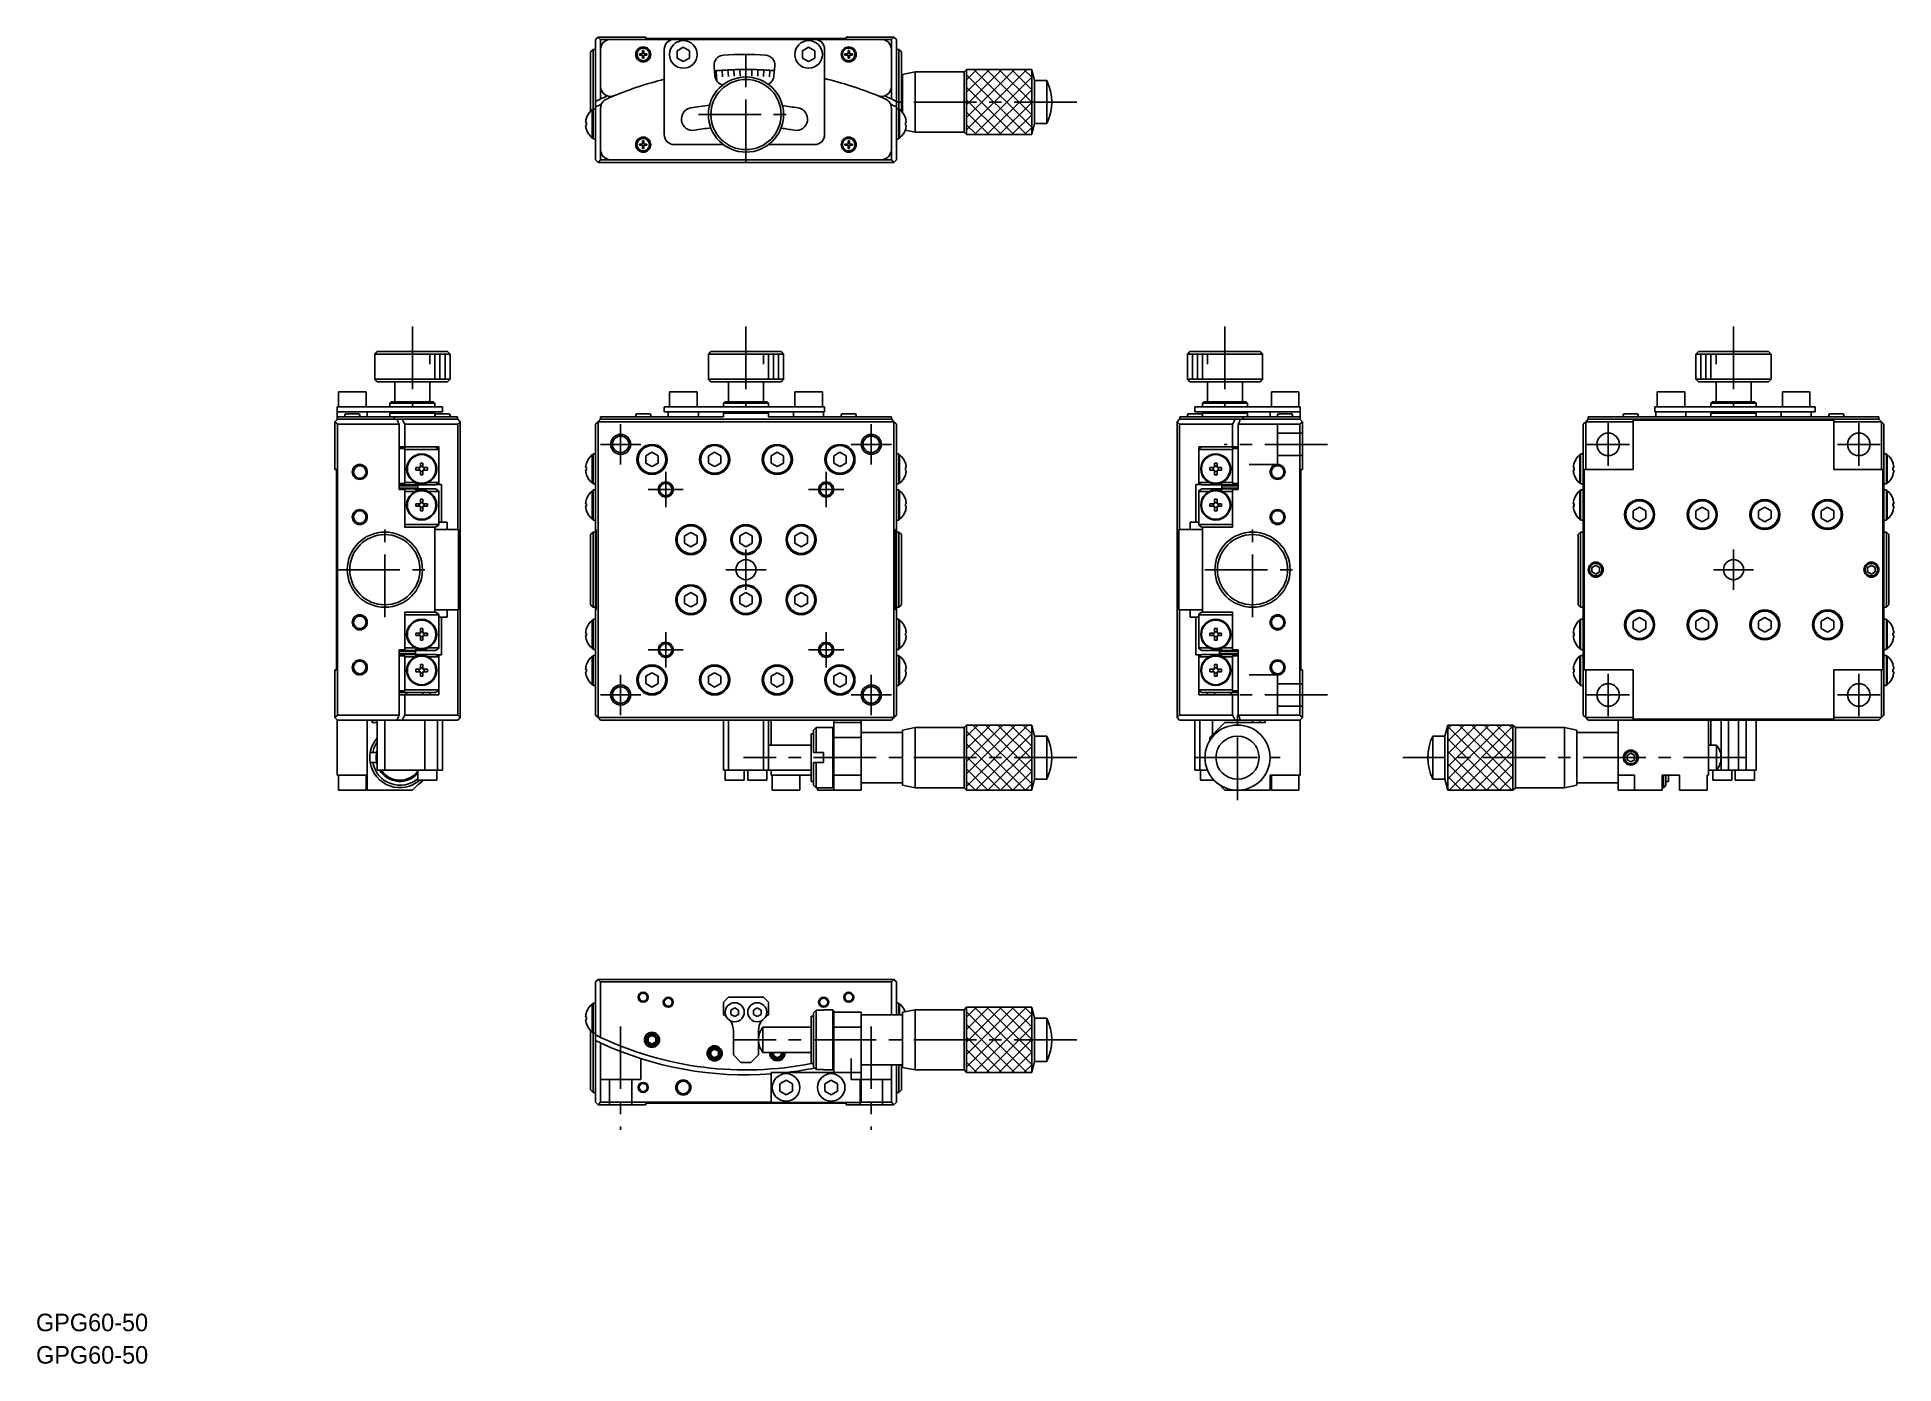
# Model space of a CAD drawing. Extents: x -6 to 364, y -8 to 256.
import ezdxf

# ---------------------------------------------------------------- set-up
doc = ezdxf.new("R2010")
doc.units = 0
doc.header["$LTSCALE"] = 10
doc.linetypes.add('CENTER', pattern=[2, 1.25, -0.25, 0.25, -0.25])
doc.linetypes.add('DASHED', pattern=[3.5, 2, -1.5])
doc.layers.get('0').update_dxf_attribs({"linetype": 'CONTINUOUS'})
doc.layers.add('CENTER', color=1, linetype='CENTER')
doc.styles.get("Standard").update_dxf_attribs({"font": 'FGP教科書体NT-M'})

msp = doc.modelspace()

# ---------------------------------------------------------------- texts
at = {"color": 7}
for p in [(-6.15307, -1.69109), (-6.141084, -8.152559)]:
    msp.add_text('GPG60-50', height=3.5, dxfattribs=at).set_placement(p)

# ---------------------------------------------------------------- linework, layer by layer
at = {"color": 7, "linetype": 'CONTINUOUS'}
for p, q in [((105.490839, 256), (105.990839, 256.5)), ((105.490839, 243.686946), (105.490839, 256)), ((105.990839, 256.5), (106.490839, 256)), ((105.990839, 256.5), (115.490839, 256.5)), ((106.490839, 256), (106.490839, 254.05)), ((108.046429, 256), (106.490839, 256)), ((108.490839, 256.05), (121.190839, 256.05)), ((115.490839, 256.2), (115.490839, 256.5)), ((155.490839, 256.2), (115.490839, 256.2)), ((121.190839, 256.05), (149.190839, 256.05)), ((149.190839, 256.05), (162.490839, 256.05)), ((155.490839, 256.5), (155.490839, 256.2)), ((155.490839, 256.5), (164.990839, 256.5)), ((164.490839, 256), (162.935248, 256)), ((164.490839, 256), (164.990839, 256.5)), ((164.490839, 254.05), (164.490839, 256)), ((164.990839, 256.5), (165.490839, 256)), ((165.490839, 256), (165.490839, 243.686946)), ((104.990839, 254.05), (104.490839, 253.55)), ((104.490839, 241.739822), (104.490839, 253.55)), ((104.990839, 254.05), (104.990839, 242.21)), ((105.490839, 254.05), (104.990839, 254.05)), ((106.490839, 246.67488), (106.490839, 254.05)), ((114.240839, 253.175), (114.865839, 253.175)), ((114.240839, 252.925), (114.240839, 253.175)), ((114.865839, 252.925), (114.240839, 252.925)), ((114.240839, 252.925), (114.865839, 252.925)), ((114.865839, 253.8), (115.115839, 253.8)), ((114.865839, 253.175), (114.865839, 253.8)), ((114.865839, 252.3), (114.865839, 252.925)), ((115.115839, 252.3), (114.865839, 252.3)), ((114.865839, 252.3), (115.115839, 252.3)), ((115.115839, 253.8), (115.115839, 253.175)), ((115.115839, 253.175), (115.115839, 253.8)), ((115.115839, 253.175), (115.740839, 253.175)), ((115.115839, 252.925), (115.115839, 252.3)), ((115.740839, 252.925), (115.115839, 252.925)), ((115.115839, 252.925), (115.740839, 252.925)), ((115.115839, 252.3), (115.115839, 252.925)), ((115.740839, 253.175), (115.740839, 252.925)), ((115.740839, 252.925), (115.740839, 253.175)), ((119.190839, 237.05), (119.190839, 254.05)), ((121.740839, 253.771688), (122.990839, 254.493376)), ((121.740839, 252.328312), (121.740839, 253.771688)), ((122.990839, 251.606624), (121.740839, 252.328312)), ((122.990839, 254.493376), (124.240839, 253.771688)), ((124.240839, 252.328312), (122.990839, 251.606624)), ((124.240839, 253.771688), (124.240839, 252.328312)), ((135.490839, 253.033857), (135.490839, 250.05)), ((146.740839, 253.771688), (147.990839, 254.493376)), ((146.740839, 252.328312), (146.740839, 253.771688)), ((147.990839, 251.606624), (146.740839, 252.328312)), ((147.990839, 254.493376), (149.240839, 253.771688)), ((149.240839, 252.328312), (147.990839, 251.606624)), ((149.240839, 253.771688), (149.240839, 252.328312)), ((151.190839, 254.05), (151.190839, 237.05)), ((155.240839, 253.175), (155.865839, 253.175)), ((155.240839, 252.925), (155.240839, 253.175)), ((155.865839, 252.925), (155.240839, 252.925)), ((155.240839, 252.925), (155.865839, 252.925)), ((155.865839, 253.8), (156.115839, 253.8)), ((155.865839, 253.175), (155.865839, 253.8)), ((155.865839, 252.3), (155.865839, 252.925)), ((156.115839, 252.3), (155.865839, 252.3)), ((155.865839, 252.3), (156.115839, 252.3)), ((156.115839, 253.8), (156.115839, 253.175)), ((156.115839, 253.175), (156.115839, 253.8)), ((156.115839, 253.175), (156.740839, 253.175)), ((156.115839, 252.925), (156.115839, 252.3)), ((156.740839, 252.925), (156.115839, 252.925)), ((156.115839, 252.3), (156.115839, 252.925)), ((156.115839, 252.925), (156.740839, 252.925)), ((156.740839, 253.175), (156.740839, 252.925)), ((156.740839, 252.925), (156.740839, 253.175)), ((164.490839, 254.05), (164.490839, 246.67488)), ((165.990839, 254.05), (165.490839, 254.05)), ((165.990839, 242.21), (165.990839, 254.05)), ((166.490839, 253.55), (165.990839, 254.05)), ((166.490839, 253.55), (166.490839, 241.739822)), ((129.310409, 248.763619), (129.136023, 250.756858)), ((129.52067, 249.789337), (129.633973, 248.494284)), ((129.633973, 248.494284), (129.69974, 247.742559)), ((130.71252, 249.883137), (130.803204, 248.586304)), ((131.905826, 249.956123), (131.973862, 248.657905)), ((133.100223, 250.008272), (133.145593, 248.709064)), ((134.295349, 250.039567), (134.318037, 248.739765)), ((135.490839, 250.05), (135.490839, 248.75)), ((135.490839, 248.75), (135.490839, 248.55)), ((136.686329, 250.039567), (136.66364, 248.739765)), ((137.881454, 250.008272), (137.836085, 248.709064)), ((139.075852, 249.956123), (139.007815, 248.657905)), ((140.269157, 249.883137), (140.178474, 248.586304)), ((141.245654, 250.756858), (141.071268, 248.763619)), ((166.740839, 248.55), (166.490839, 248.55)), ((169.240838, 249.549996), (166.740839, 249.049997)), ((166.740839, 249.049997), (166.740839, 243.549639)), ((169.240838, 249.549996), (169.240838, 243.549606)), ((178.990843, 249.549996), (169.240838, 249.549996)), ((179.490845, 250.049999), (178.990843, 249.549996)), ((178.990843, 249.549996), (178.990843, 243.549606)), ((179.490845, 250.049999), (179.490845, 243.549573)), ((192.490846, 250.049999), (179.490845, 250.049999)), ((179.490845, 250.049999), (192.490846, 250.049999)), ((179.490845, 237.050001), (179.490845, 250.049999)), ((192.490846, 250.049999), (192.490846, 243.549573)), ((193.080334, 247.85), (192.490846, 250.049999)), ((192.490846, 250.049999), (192.490846, 237.050001)), ((106.490839, 246.67488), (106.490839, 244.159903)), ((164.490839, 244.159903), (164.490839, 246.67488)), ((193.080334, 247.85), (193.080334, 243.549718)), ((195.490845, 247.85), (193.080334, 247.85)), ((195.490845, 247.85), (195.490845, 243.549718)), ((104.831284, 242.06), (104.831284, 236.36)), ((104.990839, 242.06), (104.831284, 242.06)), ((104.990839, 242.21), (104.990839, 242.06)), ((104.990839, 242.21), (104.990839, 236.21)), ((105.490839, 242.21), (104.990839, 242.21)), ((105.490839, 242.574585), (105.490839, 243.686946)), ((105.490839, 232), (105.490839, 242.574585)), ((106.490839, 234.05), (106.490839, 242.322115)), ((164.490839, 242.322115), (164.490839, 234.05)), ((165.490839, 243.686946), (165.490839, 242.574585)), ((165.490839, 242.574585), (165.490839, 232)), ((165.990839, 242.21), (165.490839, 242.21)), ((165.990839, 242.21), (165.990839, 242.06)), ((165.990839, 242.21), (165.990839, 236.21)), ((166.150394, 242.06), (165.990839, 242.06)), ((166.150394, 242.06), (166.150394, 236.36)), ((166.740839, 243.549639), (166.740839, 241.443271)), ((169.240838, 243.549606), (169.240838, 237.550004)), ((178.990843, 243.549606), (178.990843, 237.550004)), ((179.490845, 243.549573), (179.490845, 237.050001)), ((192.490846, 243.549573), (192.490846, 237.050001)), ((193.080334, 243.549718), (193.080334, 239.25)), ((195.490845, 243.549718), (195.490845, 239.25)), ((103.685396, 239.47), (103.509154, 239.47)), ((103.509154, 239.47), (103.685396, 239.47)), ((103.509154, 238.95), (103.685396, 238.95)), ((103.685396, 240.365108), (103.6771, 240.369154)), ((103.685396, 240.365108), (103.6771, 240.369154)), ((103.6771, 238.050846), (103.685396, 238.054892)), ((103.6771, 238.050846), (103.685396, 238.054892)), ((103.685396, 238.95), (103.685396, 239.47)), ((167.267737, 237.944623), (169.240838, 237.550004)), ((167.296281, 240.365108), (167.304578, 240.369154)), ((167.296281, 240.365108), (167.304578, 240.369154)), ((167.296281, 239.47), (167.472523, 239.47)), ((167.296281, 238.95), (167.296281, 239.47)), ((167.472523, 239.47), (167.296281, 239.47)), ((167.472523, 238.95), (167.296281, 238.95)), ((167.304578, 238.050846), (167.296281, 238.054892)), ((167.304578, 238.050846), (167.296281, 238.054892)), ((169.240838, 237.550004), (178.990843, 237.550004)), ((178.990843, 237.550004), (179.490845, 237.050001)), ((192.490846, 237.050001), (193.080334, 239.25)), ((193.080334, 239.25), (195.490845, 239.25)), ((104.831284, 236.36), (104.990839, 236.36)), ((104.990839, 236.36), (104.990839, 236.21)), ((104.990839, 236.21), (105.490839, 236.21)), ((106.490839, 234.05), (106.490839, 232)), ((114.240839, 235.175), (114.865839, 235.175)), ((114.240839, 234.925), (114.240839, 235.175)), ((114.865839, 234.925), (114.240839, 234.925)), ((114.240839, 234.925), (114.865839, 234.925)), ((114.865839, 235.8), (115.115839, 235.8)), ((114.865839, 235.175), (114.865839, 235.8)), ((114.865839, 234.3), (114.865839, 234.925)), ((115.115839, 234.3), (114.865839, 234.3)), ((114.865839, 234.3), (115.115839, 234.3)), ((115.115839, 235.8), (115.115839, 235.175)), ((115.115839, 235.175), (115.115839, 235.8)), ((115.115839, 235.175), (115.740839, 235.175)), ((115.115839, 234.925), (115.115839, 234.3)), ((115.740839, 234.925), (115.115839, 234.925)), ((115.115839, 234.925), (115.740839, 234.925)), ((115.115839, 234.3), (115.115839, 234.925)), ((115.740839, 235.175), (115.740839, 234.925)), ((115.740839, 234.925), (115.740839, 235.175)), ((130.990839, 235.05), (121.190839, 235.05)), ((121.190839, 235.05), (130.990839, 235.05)), ((149.190839, 235.05), (139.990839, 235.05)), ((139.990839, 235.05), (149.190839, 235.05)), ((155.240839, 235.175), (155.865839, 235.175)), ((155.240839, 234.925), (155.240839, 235.175)), ((155.865839, 234.925), (155.240839, 234.925)), ((155.240839, 234.925), (155.865839, 234.925)), ((155.865839, 235.8), (156.115839, 235.8)), ((155.865839, 235.175), (155.865839, 235.8)), ((155.865839, 234.3), (155.865839, 234.925)), ((156.115839, 234.3), (155.865839, 234.3)), ((155.865839, 234.3), (156.115839, 234.3)), ((156.115839, 235.8), (156.115839, 235.175)), ((156.115839, 235.175), (156.115839, 235.8)), ((156.115839, 235.175), (156.740839, 235.175)), ((156.115839, 234.925), (156.115839, 234.3)), ((156.740839, 234.925), (156.115839, 234.925)), ((156.115839, 234.3), (156.115839, 234.925)), ((156.115839, 234.925), (156.740839, 234.925)), ((156.740839, 235.175), (156.740839, 234.925)), ((156.740839, 234.925), (156.740839, 235.175)), ((164.490839, 232), (164.490839, 234.05)), ((165.490839, 236.21), (165.990839, 236.21)), ((165.990839, 236.36), (165.990839, 236.21)), ((165.990839, 236.36), (166.150394, 236.36)), ((179.490845, 237.050001), (192.490846, 237.050001)), ((192.490846, 237.050001), (179.490845, 237.050001)), ((105.990839, 231.5), (105.490839, 232)), ((106.490839, 232), (105.990839, 231.5)), ((164.990839, 231.5), (105.990839, 231.5)), ((106.490839, 232), (164.490839, 232)), ((162.490839, 232.05), (108.490839, 232.05)), ((164.990839, 231.5), (164.490839, 232)), ((165.490839, 232), (164.990839, 231.5)), ((61.95, 193.750013), (61.45, 193.250013)), ((68.95, 193.250013), (61.45, 193.250013)), ((61.45, 193.250013), (61.45, 188.250013)), ((61.95, 193.750013), (68.95, 193.750013)), ((68.95, 193.750013), (75.95, 193.750013)), ((76.45, 193.250013), (68.95, 193.250013)), ((76.45, 193.250013), (75.95, 193.750013)), ((76.45, 188.250013), (76.45, 193.250013)), ((128.490839, 193.750013), (127.990839, 193.250013)), ((142.990839, 193.250013), (127.990839, 193.250013)), ((127.990839, 193.250013), (127.990839, 188.250013)), ((128.490839, 193.750013), (142.490839, 193.750013)), ((142.990839, 193.250013), (142.490839, 193.750013)), ((142.990839, 188.250013), (142.990839, 193.250013)), ((224.05, 193.750013), (223.55, 193.250013)), ((238.55, 193.250013), (223.55, 193.250013)), ((223.55, 193.250013), (223.55, 188.250013)), ((224.05, 193.750013), (238.05, 193.750013)), ((238.55, 193.250013), (238.05, 193.750013)), ((238.55, 188.250013), (238.55, 193.250013)), ((325.509161, 193.750013), (325.009161, 193.250013)), ((340.009161, 193.250013), (325.009161, 193.250013)), ((325.009161, 193.250013), (325.009161, 188.250013)), ((325.509161, 193.750013), (339.509161, 193.750013)), ((340.009161, 193.250013), (339.509161, 193.750013)), ((340.009161, 188.250013), (340.009161, 193.250013)), ((56.95, 185.750013), (54.2, 185.750013)), ((54.2, 185.750013), (54.2, 182.750013)), ((59.7, 185.750013), (56.95, 185.750013)), ((59.7, 182.750013), (59.7, 185.750013)), ((61.45, 188.250013), (68.95, 188.250013)), ((61.45, 188.250013), (61.95, 187.750013)), ((68.95, 187.750013), (61.95, 187.750013)), ((65.45, 187.750013), (65.45, 183.750013)), ((68.95, 188.250013), (76.45, 188.250013)), ((75.95, 187.750013), (68.95, 187.750013)), ((72.45, 183.750013), (72.45, 187.750013)), ((75.95, 187.750013), (76.45, 188.250013)), ((125.740839, 185.750013), (120.240839, 185.750013)), ((120.240839, 185.750013), (120.240839, 182.750013)), ((125.740839, 182.750013), (125.740839, 185.750013)), ((127.990839, 188.250013), (142.990839, 188.250013)), ((127.990839, 188.250013), (128.490839, 187.750013)), ((142.490839, 187.750013), (128.490839, 187.750013)), ((131.990839, 187.750013), (131.990839, 183.750013)), ((138.990839, 183.750013), (138.990839, 187.750013)), ((142.490839, 187.750013), (142.990839, 188.250013)), ((150.740839, 185.750013), (145.240839, 185.750013)), ((145.240839, 185.750013), (145.240839, 182.750013)), ((150.740839, 182.750013), (150.740839, 185.750013)), ((223.55, 188.250013), (238.55, 188.250013)), ((223.55, 188.250013), (224.05, 187.750013)), ((238.05, 187.750013), (224.05, 187.750013)), ((227.55, 187.750013), (227.55, 183.750013)), ((234.55, 183.750013), (234.55, 187.750013)), ((238.05, 187.750013), (238.55, 188.250013)), ((245.8, 185.750013), (240.3, 185.750013)), ((240.3, 185.750013), (240.3, 182.750013)), ((245.8, 182.750013), (245.8, 185.750013)), ((322.759161, 185.750013), (317.259161, 185.750013)), ((317.259161, 185.750013), (317.259161, 182.750013)), ((322.759161, 182.750013), (322.759161, 185.750013)), ((325.009161, 188.250013), (340.009161, 188.250013)), ((325.009161, 188.250013), (325.509161, 187.750013)), ((339.509161, 187.750013), (325.509161, 187.750013)), ((329.009161, 187.750013), (329.009161, 183.750013)), ((336.009161, 183.750013), (336.009161, 187.750013)), ((339.509161, 187.750013), (340.009161, 188.250013)), ((347.759161, 185.750013), (342.259161, 185.750013)), ((342.259161, 185.750013), (342.259161, 182.750013)), ((347.759161, 182.750013), (347.759161, 185.750013)), ((53.95, 181.750012), (53.95, 182.750012)), ((53.95, 182.750012), (55.95, 182.750012)), ((55.95, 181.750012), (53.95, 181.750012)), ((53.95, 181.750012), (53.95, 180.750012)), ((72.95, 182.750013), (55.95, 182.750012)), ((55.95, 181.750012), (72.95, 181.750013)), ((59.95, 180.750012), (59.95, 181.750012)), ((64.75, 183.750013), (64.45, 183.450013)), ((68.95, 183.450013), (64.45, 183.450013)), ((64.45, 183.450013), (64.45, 182.750013)), ((64.75, 181.750012), (64.45, 181.450012)), ((64.75, 183.750013), (68.95, 183.750013)), ((68.95, 183.750013), (73.15, 183.750013)), ((73.45, 183.450013), (68.95, 183.450013)), ((72.95, 182.750013), (74.95, 182.750013)), ((74.95, 181.750013), (72.95, 181.750013)), ((73.45, 183.450013), (73.15, 183.750013)), ((73.45, 181.450012), (73.15, 181.750012)), ((73.45, 182.750013), (73.45, 183.450013)), ((74.95, 182.750013), (74.95, 181.750013)), ((119.190839, 181.750013), (119.190839, 182.750013)), ((119.190839, 182.750013), (121.190839, 182.750013)), ((121.190839, 181.750013), (119.190839, 181.750013)), ((119.990839, 181.750012), (119.190839, 181.750012)), ((119.990839, 181.750012), (119.990839, 180.750012)), ((149.190839, 182.750013), (121.190839, 182.750013)), ((121.190839, 181.750013), (149.190839, 181.750013)), ((122.608772, 181.750011), (124.468064, 181.750011)), ((122.608772, 181.750011), (125.249481, 181.750011)), ((124.468064, 181.750011), (131.290837, 181.750011)), ((131.290839, 181.750012), (125.990839, 181.750012)), ((125.990839, 180.750012), (125.990839, 181.750012)), ((129.128413, 181.750013), (129.136023, 181.750013)), ((129.128413, 181.750012), (131.011508, 181.750012)), ((129.310409, 181.750011), (129.136023, 181.750011)), ((129.310409, 181.750011), (131.290839, 181.750012)), ((131.290839, 183.750013), (130.990839, 183.450013)), ((139.990839, 183.450013), (130.990839, 183.450013)), ((130.990839, 183.450013), (130.990839, 182.750013)), ((131.290839, 181.750012), (130.990839, 181.450012)), ((131.290837, 181.750011), (131.011508, 181.750011)), ((131.290839, 183.750013), (139.690839, 183.750013)), ((139.990839, 183.450013), (139.690839, 183.750013)), ((139.690839, 181.750013), (141.071268, 181.750013)), ((139.690839, 181.750013), (141.253265, 181.750013)), ((144.990839, 181.750012), (139.690839, 181.750012)), ((139.990839, 181.450012), (139.690839, 181.750012)), ((139.690841, 181.750011), (145.913614, 181.750011)), ((139.990839, 182.750013), (139.990839, 183.450013)), ((141.245654, 181.750011), (141.071268, 181.750011)), ((141.245654, 181.750011), (141.253265, 181.750011)), ((144.990839, 181.750012), (144.990839, 180.750012)), ((145.132197, 181.750011), (147.772905, 181.750011)), ((145.913614, 181.750011), (147.772905, 181.750011)), ((149.190839, 182.750013), (151.190839, 182.750013)), ((151.190839, 181.750013), (149.190839, 181.750013)), ((151.190839, 181.750012), (150.990839, 181.750012)), ((150.990839, 180.750012), (150.990839, 181.750012)), ((151.190839, 182.750013), (151.190839, 181.750013)), ((225.05, 181.750013), (225.05, 182.750013)), ((225.05, 182.750013), (227.05, 182.750013)), ((227.05, 181.750013), (225.05, 181.750013)), ((226.85, 183.750013), (226.55, 183.450013)), ((235.55, 183.450013), (226.55, 183.450013)), ((226.55, 183.450013), (226.55, 182.750013)), ((226.85, 181.750012), (226.55, 181.450012)), ((226.85, 183.750013), (235.25, 183.750013)), ((244.05, 182.750012), (227.05, 182.750013)), ((227.05, 181.750013), (244.05, 181.750012)), ((235.55, 183.450013), (235.25, 183.750013)), ((235.55, 181.450012), (235.25, 181.750012)), ((235.55, 182.750013), (235.55, 183.450013)), ((240.05, 181.750012), (240.05, 180.750012)), ((244.05, 182.750012), (246.05, 182.750012)), ((246.05, 181.750012), (244.05, 181.750012)), ((246.05, 182.750012), (246.05, 181.750012)), ((246.05, 180.750012), (246.05, 181.750012)), ((316.809161, 182.750013), (317.259161, 182.750013)), ((316.809161, 181.750012), (316.809161, 182.750012)), ((316.809161, 182.750012), (318.809161, 182.750012)), ((318.809161, 181.750012), (316.809161, 181.750012)), ((317.009161, 181.750012), (317.009161, 180.750012)), ((346.809161, 182.750012), (318.809161, 182.750012)), ((320.009161, 181.750012), (318.809161, 181.750012)), ((318.809161, 181.750012), (320.009161, 181.750012)), ((320.009161, 181.750012), (345.009161, 181.750012)), ((322.759161, 182.750013), (328.009161, 182.750013)), ((322.759161, 182.750013), (332.809161, 182.750013)), ((322.759161, 182.750013), (322.867803, 182.750013)), ((328.009161, 182.750013), (322.867803, 182.750013)), ((323.009161, 180.750012), (323.009161, 181.750012)), ((328.629831, 182.750013), (326.746735, 182.750013)), ((326.754346, 182.750013), (326.746735, 182.750013)), ((326.754346, 182.750013), (326.928732, 182.750013)), ((329.036322, 182.750013), (326.928732, 182.750013)), ((328.309161, 183.750013), (328.009161, 183.450013)), ((337.009161, 183.450013), (328.009161, 183.450013)), ((328.009161, 183.450013), (328.009161, 182.750013)), ((328.309161, 181.750012), (328.009161, 181.450012)), ((328.309161, 183.750013), (336.709161, 183.750013)), ((336.988492, 182.750013), (328.629831, 182.750013)), ((329.036322, 182.750013), (336.582, 182.750013)), ((332.809161, 182.750013), (342.259161, 182.750013)), ((338.689591, 182.750013), (336.582, 182.750013)), ((337.009161, 183.450013), (336.709161, 183.750013)), ((337.009161, 181.450012), (336.709161, 181.750012)), ((338.871587, 182.750013), (336.988492, 182.750013)), ((337.009161, 182.750013), (337.009161, 183.450013)), ((337.009161, 182.750013), (342.259161, 182.750013)), ((342.259161, 182.750013), (337.009161, 182.750013)), ((338.689591, 182.750013), (338.863977, 182.750013)), ((338.871587, 182.750013), (338.863977, 182.750013)), ((342.009161, 181.750012), (342.009161, 180.750012)), ((346.809161, 181.750012), (345.009161, 181.750012)), ((345.009161, 181.750012), (346.809161, 181.750012)), ((346.809161, 182.750012), (348.809161, 182.750012)), ((348.809161, 181.750012), (346.809161, 181.750012)), ((347.759161, 182.750013), (348.809161, 182.750013)), ((348.009161, 180.750012), (348.009161, 181.750012)), ((348.809161, 182.750012), (348.809161, 181.750012)), ((53.5, 179.750012), (54, 180.250012)), ((53.5, 170.250012), (53.5, 179.750012)), ((54, 179.250012), (53.5, 179.750012)), ((53.95, 180.250012), (53.95, 180.750012)), ((53.95, 180.750012), (55.95, 180.750012)), ((54, 180.250012), (55.95, 180.250012)), ((54, 179.250012), (54, 121.250012)), ((66.313054, 179.250012), (54, 179.250012)), ((55.45, 181.100012), (55.45, 181.000012)), ((55.7, 181.350012), (56.95, 181.350012)), ((56.15, 180.750012), (55.95, 180.750012)), ((55.95, 180.250012), (63.32512, 180.250012)), ((55.95, 180.250012), (63.32512, 180.250012)), ((57.75, 180.750012), (56.15, 180.750012)), ((56.2, 181.350012), (56.825, 181.350012)), ((56.825, 181.350012), (57.075, 181.350012)), ((56.95, 181.350012), (58.2, 181.350012)), ((57.075, 181.350012), (57.7, 181.350012)), ((63.32512, 180.750012), (57.75, 180.750012)), ((58.45, 181.000012), (58.45, 181.100012)), ((63.32512, 180.750012), (65.32512, 180.750012)), ((63.32512, 180.250012), (65.840097, 180.250012)), ((68.95, 181.450012), (64.45, 181.450012)), ((64.45, 181.450012), (64.45, 180.750012)), ((65.32512, 180.750012), (65.850152, 180.750012)), ((65.32512, 180.250012), (65.32512, 180.750012)), ((65.850152, 180.750012), (67.677885, 180.750012)), ((66.862215, 180.250012), (65.850152, 180.250012)), ((66.313054, 166.250012), (66.313054, 179.250012)), ((66.862215, 180.250012), (66.943903, 180.250012)), ((67.677885, 180.250012), (66.943903, 180.250012)), ((66.943903, 180.250012), (67.677885, 180.250012)), ((67.425415, 179.250012), (67.425415, 174.750012)), ((78, 179.250012), (67.425415, 179.250012)), ((74.15, 180.750012), (67.677885, 180.750012)), ((67.677885, 180.250012), (75.95, 180.250012)), ((67.677885, 180.250012), (75.95, 180.250012)), ((73.45, 181.450012), (68.95, 181.450012)), ((73.45, 181.100012), (73.45, 181.450012)), ((73.45, 181.100012), (73.45, 181.000012)), ((73.45, 181.000012), (73.45, 181.100012)), ((73.45, 180.750012), (73.45, 181.000012)), ((73.7, 181.350012), (74.95, 181.350012)), ((75.75, 180.750012), (74.15, 180.750012)), ((74.2, 181.350012), (74.825, 181.350012)), ((74.825, 181.350012), (75.075, 181.350012)), ((74.95, 181.350012), (76.2, 181.350012)), ((75.075, 181.350012), (75.7, 181.350012)), ((75.95, 180.750012), (75.75, 180.750012)), ((75.95, 180.750012), (77.95, 180.750012)), ((75.95, 180.250012), (78, 180.250012)), ((76.45, 181.000012), (76.45, 181.100012)), ((77.95, 180.750012), (77.95, 180.250012)), ((78, 180.250012), (78.5, 179.750012)), ((78.5, 179.750012), (78, 179.250012)), ((78, 158.250012), (78, 179.250012)), ((78.5, 179.750012), (78.5, 120.750012)), ((105.990839, 179.750012), (105.490839, 179.250012)), ((105.490839, 158.250012), (105.490839, 179.250012)), ((106.490839, 180.250012), (105.990839, 179.750012)), ((105.990839, 179.750012), (105.990839, 120.750012)), ((164.990839, 179.750012), (105.990839, 179.750012)), ((106.490839, 180.250012), (106.490839, 180.750012)), ((106.490839, 180.750012), (108.490839, 180.750012)), ((106.490839, 180.250012), (164.490839, 180.250012)), ((114.190839, 180.750012), (108.490839, 180.750012)), ((113.490839, 181.100012), (113.490839, 181.000012)), ((113.740839, 181.350012), (114.865839, 181.350012)), ((113.740839, 181.350012), (116.240839, 181.350012)), ((115.790839, 180.750012), (114.190839, 180.750012)), ((114.240839, 181.350012), (114.865839, 181.350012)), ((114.865839, 181.350012), (114.240839, 181.350012)), ((114.865839, 181.350012), (115.115839, 181.350012)), ((114.865839, 181.350012), (115.115839, 181.350012)), ((115.115839, 181.350012), (114.865839, 181.350012)), ((115.115839, 181.350012), (116.240839, 181.350012)), ((115.740839, 181.350012), (115.115839, 181.350012)), ((115.115839, 181.350012), (115.740839, 181.350012)), ((130.990839, 180.750012), (115.790839, 180.750012)), ((116.490839, 181.000012), (116.490839, 181.100012)), ((139.990839, 181.450012), (130.990839, 181.450012)), ((130.990839, 181.450012), (130.990839, 180.750012)), ((139.990839, 180.750012), (139.990839, 181.450012)), ((155.190839, 180.750012), (139.990839, 180.750012)), ((154.490839, 181.100012), (154.490839, 181.000012)), ((154.740839, 181.350012), (155.865839, 181.350012)), ((154.740839, 181.350012), (157.240839, 181.350012)), ((156.790839, 180.750012), (155.190839, 180.750012)), ((155.240839, 181.350012), (155.865839, 181.350012)), ((155.865839, 181.350012), (155.240839, 181.350012)), ((155.865839, 181.350012), (156.115839, 181.350012)), ((155.865839, 181.350012), (156.115839, 181.350012)), ((156.115839, 181.350012), (155.865839, 181.350012)), ((156.115839, 181.350012), (157.240839, 181.350012)), ((156.740839, 181.350012), (156.115839, 181.350012)), ((156.115839, 181.350012), (156.740839, 181.350012)), ((162.490839, 180.750012), (156.790839, 180.750012)), ((157.490839, 181.000012), (157.490839, 181.100012)), ((162.490839, 180.750012), (164.490839, 180.750012)), ((164.490839, 180.750012), (164.490839, 180.250012)), ((164.990839, 179.750012), (164.490839, 180.250012)), ((164.990839, 120.750012), (164.990839, 179.750012)), ((165.490839, 179.250012), (164.990839, 179.750012)), ((165.490839, 179.250012), (165.490839, 158.250012)), ((221.5, 179.750012), (222, 180.250012)), ((221.5, 120.750012), (221.5, 179.750012)), ((222, 179.250012), (221.5, 179.750012)), ((222, 180.250012), (224.05, 180.250012)), ((222, 179.250012), (222, 158.250012)), ((232.574585, 179.250012), (222, 179.250012)), ((222.05, 180.250012), (222.05, 180.750012)), ((222.05, 180.750012), (224.05, 180.750012)), ((223.55, 181.100012), (223.55, 181.000012)), ((223.8, 181.350012), (226.3, 181.350012)), ((223.8, 181.350012), (224.925, 181.350012)), ((224.25, 180.750012), (224.05, 180.750012)), ((224.05, 180.250012), (232.322115, 180.250012)), ((224.05, 180.250012), (232.322115, 180.250012)), ((225.85, 180.750012), (224.25, 180.750012)), ((224.3, 181.350012), (224.925, 181.350012)), ((224.925, 181.350012), (224.3, 181.350012)), ((224.925, 181.350012), (225.05, 181.350012)), ((224.925, 181.350012), (225.175, 181.350012)), ((225.175, 181.350012), (224.925, 181.350012)), ((225.05, 181.350012), (225.175, 181.350012)), ((225.175, 181.350012), (226.3, 181.350012)), ((225.8, 181.350012), (225.175, 181.350012)), ((225.175, 181.350012), (225.8, 181.350012)), ((232.322115, 180.750012), (225.85, 180.750012)), ((235.55, 181.450012), (226.55, 181.450012)), ((226.55, 181.450012), (226.55, 181.100012)), ((226.55, 181.000012), (226.55, 181.100012)), ((226.55, 181.100012), (226.55, 181.000012)), ((226.55, 181.000012), (226.55, 180.750012)), ((232.322115, 180.750012), (234.149848, 180.750012)), ((233.056097, 180.250012), (232.322115, 180.250012)), ((232.322115, 180.250012), (233.056097, 180.250012)), ((232.574585, 174.750012), (232.574585, 179.250012)), ((233.056097, 180.250012), (233.137785, 180.250012)), ((234.149848, 180.250012), (233.137785, 180.250012)), ((233.686946, 179.250012), (233.686946, 166.250012)), ((246, 179.250012), (233.686946, 179.250012)), ((234.149848, 180.750012), (234.67488, 180.750012)), ((234.159903, 180.250012), (236.67488, 180.250012)), ((234.67488, 180.750012), (236.67488, 180.750012)), ((234.67488, 180.750012), (234.67488, 180.250012)), ((235.55, 180.750012), (235.55, 181.450012)), ((242.25, 180.750012), (236.67488, 180.750012)), ((236.67488, 180.250012), (244.05, 180.250012)), ((236.67488, 180.250012), (244.05, 180.250012)), ((241.55, 181.100012), (241.55, 181.000012)), ((241.8, 181.350012), (244.3, 181.350012)), ((241.8, 181.350012), (242.925, 181.350012)), ((243.85, 180.750012), (242.25, 180.750012)), ((242.3, 181.350012), (242.925, 181.350012)), ((242.925, 181.350012), (242.3, 181.350012)), ((242.925, 181.350012), (243.05, 181.350012)), ((242.925, 181.350012), (243.175, 181.350012)), ((243.175, 181.350012), (242.925, 181.350012)), ((243.05, 181.350012), (243.175, 181.350012)), ((243.175, 181.350012), (244.3, 181.350012)), ((243.8, 181.350012), (243.175, 181.350012)), ((243.175, 181.350012), (243.8, 181.350012)), ((244.05, 180.750012), (243.85, 180.750012)), ((244.05, 180.750012), (246.05, 180.750012)), ((244.05, 180.250012), (246, 180.250012)), ((244.55, 181.000012), (244.55, 181.100012)), ((246, 180.250012), (246.5, 179.750012)), ((246.5, 179.750012), (246, 179.250012)), ((246, 121.250012), (246, 179.250012)), ((246.05, 180.750012), (246.05, 180.250012)), ((246.5, 179.750012), (246.5, 170.250012)), ((303.009161, 179.750012), (302.509161, 179.250012)), ((302.509161, 121.250012), (302.509161, 179.250012)), ((303.509161, 180.250012), (303.009161, 179.750012)), ((303.009161, 179.750012), (303.009161, 170.250012)), ((312.509161, 179.750012), (303.009161, 179.750012)), ((303.509161, 180.250012), (303.509161, 180.750012)), ((303.509161, 180.750012), (305.509161, 180.750012)), ((303.509161, 180.250012), (305.064752, 180.250012)), ((305.509161, 180.250012), (305.064752, 180.250012)), ((311.209161, 180.750012), (305.509161, 180.750012)), ((305.509161, 180.250012), (359.509161, 180.250012)), ((310.509161, 181.100012), (310.509161, 181.000012)), ((310.759161, 181.350012), (313.259161, 181.350012)), ((312.809161, 180.750012), (311.209161, 180.750012)), ((311.259161, 181.350012), (311.884161, 181.350012)), ((311.884161, 181.350012), (312.134161, 181.350012)), ((312.134161, 181.350012), (312.759161, 181.350012)), ((312.509161, 180.050012), (352.509161, 180.050012)), ((312.509161, 179.750012), (312.509161, 180.050012)), ((312.509161, 170.250012), (312.509161, 179.750012)), ((320.009161, 180.750012), (312.809161, 180.750012)), ((313.509161, 181.000012), (313.509161, 181.100012)), ((345.009161, 180.750012), (320.009161, 180.750012)), ((337.009161, 181.450012), (328.009161, 181.450012)), ((328.009161, 181.450012), (328.009161, 180.750012)), ((337.009161, 180.750012), (337.009161, 181.450012)), ((352.209161, 180.750012), (345.009161, 180.750012)), ((351.509161, 181.100012), (351.509161, 181.000012)), ((351.759161, 181.350012), (354.259161, 181.350012)), ((353.809161, 180.750012), (352.209161, 180.750012)), ((352.259161, 181.350012), (352.884161, 181.350012)), ((352.509161, 180.050012), (352.509161, 179.750012)), ((362.009161, 179.750012), (352.509161, 179.750012)), ((352.509161, 179.750012), (352.509161, 170.250012)), ((352.884161, 181.350012), (353.134161, 181.350012)), ((353.134161, 181.350012), (353.759161, 181.350012)), ((359.509161, 180.750012), (353.809161, 180.750012)), ((354.509161, 181.000012), (354.509161, 181.100012)), ((359.509161, 180.750012), (361.509161, 180.750012)), ((359.953571, 180.250012), (359.509161, 180.250012)), ((359.953571, 180.250012), (361.509161, 180.250012)), ((361.509161, 180.750012), (361.509161, 180.250012)), ((362.009161, 179.750012), (361.509161, 180.250012)), ((362.009161, 170.250012), (362.009161, 179.750012)), ((362.509161, 179.250012), (362.009161, 179.750012)), ((362.509161, 179.250012), (362.509161, 121.250012)), ((67.425415, 174.750012), (66.313054, 174.750012)), ((67.3275, 174.450012), (66.313054, 174.450012)), ((67.515281, 174.750013), (67.3275, 174.450013)), ((67.425415, 174.750012), (74.19136, 174.750012)), ((67.425415, 167.650013), (67.425415, 174.250013)), ((74.19136, 174.250013), (67.425415, 174.250013)), ((74.081259, 174.450013), (73.577056, 174.750013)), ((74.19136, 174.750012), (74.19136, 174.250013)), ((74.19136, 167.650013), (74.19136, 174.250013)), ((74.19136, 174.250013), (74.19136, 167.650013)), ((225.80864, 174.750012), (232.574585, 174.750012)), ((225.80864, 174.250012), (225.80864, 174.750012)), ((232.574585, 174.250012), (225.80864, 174.250012)), ((225.80864, 167.650012), (225.80864, 174.250012)), ((225.80864, 167.650012), (225.80864, 174.250012)), ((226.422944, 174.750012), (225.918741, 174.450012)), ((232.6725, 174.450012), (232.484719, 174.750012)), ((232.574585, 174.750013), (233.686946, 174.750013)), ((233.686946, 174.750012), (232.574585, 174.750012)), ((232.574585, 167.650012), (232.574585, 174.250012)), ((233.686946, 174.450012), (232.6725, 174.450012)), ((70.53, 170.610013), (69.634892, 170.610013)), ((69.634892, 170.610013), (69.634892, 170.090013)), ((69.634892, 170.610013), (70.271599, 170.610013)), ((70.53, 170.610013), (70.271599, 170.610013)), ((70.271599, 170.610013), (70.271599, 170.090013)), ((71.05, 171.50512), (70.53, 171.50512)), ((70.53, 171.50512), (70.53, 170.610013)), ((71.05, 170.868414), (70.53, 170.868414)), ((71.05, 170.610013), (71.05, 171.50512)), ((71.05, 171.50512), (71.05, 170.868414)), ((71.05, 170.610013), (71.05, 170.868414)), ((71.945108, 170.610013), (71.05, 170.610013)), ((71.308401, 170.610013), (71.05, 170.610013)), ((71.945108, 170.610013), (71.308401, 170.610013)), ((71.308401, 170.090013), (71.308401, 170.610013)), ((71.945108, 170.090013), (71.945108, 170.610013)), ((103.685396, 170.610013), (103.509154, 170.610013)), ((103.509154, 170.610013), (103.685396, 170.610013)), ((103.685396, 171.50512), (103.6771, 171.509167)), ((103.685396, 171.50512), (103.6771, 171.509167)), ((103.685396, 170.090013), (103.685396, 170.610013)), ((104.831284, 173.200013), (104.831284, 170.350013)), ((104.990839, 173.200013), (104.831284, 173.200013)), ((104.990839, 173.350013), (104.990839, 173.147389)), ((104.990839, 173.350013), (104.990839, 173.200013)), ((105.490839, 173.350013), (104.990839, 173.350013)), ((104.990839, 173.147389), (104.990839, 170.350013)), ((115.490839, 172.9717), (116.740839, 173.693388)), ((115.490839, 171.528325), (115.490839, 172.9717)), ((116.740839, 170.806637), (115.490839, 171.528325)), ((116.740839, 173.693388), (117.990839, 172.9717)), ((117.990839, 171.528325), (116.740839, 170.806637)), ((117.990839, 172.9717), (117.990839, 171.528325)), ((127.990839, 172.9717), (129.240839, 173.693388)), ((127.990839, 171.528325), (127.990839, 172.9717)), ((129.240839, 170.806637), (127.990839, 171.528325)), ((129.240839, 173.693388), (130.490839, 172.9717)), ((130.490839, 171.528325), (129.240839, 170.806637)), ((130.490839, 172.9717), (130.490839, 171.528325)), ((140.490839, 172.9717), (141.740839, 173.693388)), ((140.490839, 171.528325), (140.490839, 172.9717)), ((141.740839, 170.806637), (140.490839, 171.528325)), ((141.740839, 173.693388), (142.990839, 172.9717)), ((142.990839, 171.528325), (141.740839, 170.806637)), ((142.990839, 172.9717), (142.990839, 171.528325)), ((152.990839, 172.9717), (154.240839, 173.693388)), ((152.990839, 171.528325), (152.990839, 172.9717)), ((154.240839, 170.806637), (152.990839, 171.528325)), ((154.240839, 173.693388), (155.490839, 172.9717)), ((155.490839, 171.528325), (154.240839, 170.806637)), ((155.490839, 172.9717), (155.490839, 171.528325)), ((165.990839, 173.350013), (165.490839, 173.350013)), ((165.990839, 173.350013), (165.990839, 173.14737)), ((165.990839, 173.350013), (165.990839, 173.200013)), ((166.150394, 173.200013), (165.990839, 173.200013)), ((165.990839, 173.14737), (165.990839, 170.350013)), ((166.150394, 173.200013), (166.150394, 170.350013)), ((167.296281, 171.50512), (167.304578, 171.509167)), ((167.296281, 171.50512), (167.304578, 171.509167)), ((167.296281, 170.610013), (167.472523, 170.610013)), ((167.296281, 170.090013), (167.296281, 170.610013)), ((167.472523, 170.610013), (167.296281, 170.610013)), ((228.054892, 170.610013), (228.95, 170.610013)), ((228.054892, 170.090013), (228.054892, 170.610013)), ((228.054892, 170.610013), (228.691599, 170.610013)), ((228.691599, 170.610013), (228.95, 170.610013)), ((228.691599, 170.090013), (228.691599, 170.610013)), ((228.95, 171.50512), (229.47, 171.50512)), ((228.95, 170.610013), (228.95, 171.50512)), ((228.95, 171.50512), (228.95, 170.868414)), ((228.95, 170.610013), (228.95, 170.868414)), ((228.95, 170.868414), (229.47, 170.868414)), ((229.47, 171.50512), (229.47, 170.610013)), ((229.47, 170.610013), (230.365108, 170.610013)), ((229.47, 170.610013), (229.728401, 170.610013)), ((230.365108, 170.610013), (229.728401, 170.610013)), ((229.728401, 170.610013), (229.728401, 170.090013)), ((230.365108, 170.610013), (230.365108, 170.090013)), ((300.527477, 170.610013), (300.703719, 170.610013)), ((300.695422, 171.509167), (300.703719, 171.50512)), ((300.703719, 170.610013), (300.703719, 170.090013)), ((301.849606, 167.500013), (301.849606, 173.200013)), ((302.009161, 173.200013), (301.849606, 173.200013)), ((302.509161, 173.350013), (302.009161, 173.350013)), ((302.009161, 173.284455), (302.009161, 173.350013)), ((302.009161, 170.59926), (302.009161, 173.284455)), ((302.009161, 167.554848), (302.009161, 173.200013)), ((302.009161, 170.249975), (302.009161, 170.59926)), ((363.009161, 173.350013), (362.509161, 173.350013)), ((363.009161, 173.284455), (363.009161, 173.350013)), ((363.009161, 173.144783), (363.009161, 173.284455)), ((363.168716, 173.200013), (363.009161, 173.200013)), ((363.009161, 170.942561), (363.009161, 173.145136)), ((363.009161, 171.042808), (363.009161, 173.144783)), ((363.009161, 170.59926), (363.009161, 171.042808)), ((363.009161, 167.554869), (363.009161, 170.942561)), ((363.009161, 170.249975), (363.009161, 170.59926)), ((363.168716, 167.500013), (363.168716, 173.200013)), ((364.3229, 171.509167), (364.314604, 171.50512)), ((364.490846, 170.610013), (364.314604, 170.610013)), ((364.314604, 170.610013), (364.314604, 170.090013)), ((53.5, 170.250012), (53.8, 170.250012)), ((53.8, 170.250012), (53.8, 130.250012)), ((66.313054, 167.450012), (67.3275, 167.450012)), ((66.313054, 167.150012), (69.393871, 167.150012)), ((67.515281, 167.150012), (66.313054, 167.150012)), ((66.313054, 167.000013), (70.050703, 167.000013)), ((67.3275, 167.450013), (67.515281, 167.150013)), ((67.425415, 167.650013), (69.48233, 167.650013)), ((69.393871, 167.150013), (67.515281, 167.150013)), ((67.948944, 167.000012), (67.806501, 167.150013)), ((71.670331, 167.150012), (69.374832, 167.150012)), ((69.393871, 167.150013), (69.926999, 167.478156)), ((69.393871, 167.150012), (73.577056, 167.150012)), ((69.634892, 170.090013), (70.53, 170.090013)), ((70.050703, 167.000013), (70.050703, 166.500013)), ((70.53, 170.090013), (70.53, 169.194905)), ((70.53, 169.831611), (71.05, 169.831611)), ((70.53, 169.194905), (71.05, 169.194905)), ((71.05, 170.090013), (71.945108, 170.090013)), ((71.05, 169.194905), (71.05, 170.090013)), ((71.05, 169.831611), (71.05, 170.090013)), ((71.05, 169.194905), (71.05, 169.831611)), ((71.497149, 167.435585), (71.670331, 167.150013)), ((73.577056, 167.150013), (71.670331, 167.150013)), ((72.09767, 167.650013), (74.19136, 167.650013)), ((73.577056, 167.150013), (74.081259, 167.450013)), ((74.19136, 167.250012), (73.729364, 167.250012)), ((74.19136, 167.650013), (74.19136, 167.250012)), ((74.19136, 167.250012), (74.763409, 167.250012)), ((74.763409, 167.250012), (74.763409, 159.750012)), ((103.509154, 170.090013), (103.685396, 170.090013)), ((103.6771, 169.190858), (103.685396, 169.194905)), ((103.6771, 169.190858), (103.685396, 169.194905)), ((104.831284, 170.350013), (104.831284, 167.500013)), ((104.831284, 167.500013), (104.990839, 167.500013)), ((104.990839, 170.350013), (104.990839, 167.41557)), ((104.990839, 167.41557), (104.990839, 167.350013)), ((104.990839, 167.398999), (104.990839, 167.350013)), ((104.990839, 167.350013), (105.490839, 167.350013)), ((165.490839, 167.350013), (165.990839, 167.350013)), ((165.990839, 170.350013), (165.990839, 167.41557)), ((165.990839, 167.500013), (166.150394, 167.500013)), ((165.990839, 167.41557), (165.990839, 167.350013)), ((165.990839, 167.398999), (165.990839, 167.350013)), ((166.150394, 170.350013), (166.150394, 167.500013)), ((167.472523, 170.090013), (167.296281, 170.090013)), ((167.304578, 169.190858), (167.296281, 169.194905)), ((167.304578, 169.190858), (167.296281, 169.194905)), ((225.236591, 167.250012), (225.80864, 167.250012)), ((225.236591, 159.750012), (225.236591, 167.250012)), ((225.80864, 167.250012), (225.80864, 167.650012)), ((225.80864, 167.650012), (227.90233, 167.650012)), ((226.254968, 167.250012), (225.80864, 167.250012)), ((225.918741, 167.450012), (226.422944, 167.150012)), ((228.329669, 167.150012), (226.422944, 167.150012)), ((228.95, 170.090013), (228.054892, 170.090013)), ((228.329669, 167.150012), (228.502851, 167.435585)), ((230.606129, 167.150013), (228.329669, 167.150013)), ((228.95, 169.194905), (228.95, 170.090013)), ((228.95, 169.831611), (228.95, 170.090013)), ((228.95, 169.194905), (228.95, 169.831611)), ((229.47, 169.831611), (228.95, 169.831611)), ((229.47, 169.194905), (228.95, 169.194905)), ((229.47, 170.090013), (229.47, 169.194905)), ((230.365108, 170.090013), (229.47, 170.090013)), ((230.073001, 167.478156), (230.606129, 167.150012)), ((230.417745, 167.000012), (230.417745, 166.500012)), ((230.417745, 167.000012), (233.686946, 167.000012)), ((232.423438, 167.000012), (230.417745, 167.000012)), ((230.51767, 167.650012), (232.574585, 167.650012)), ((232.484719, 167.150012), (230.606129, 167.150012)), ((232.405205, 167.000014), (231.865968, 167.000014)), ((231.865968, 167.000014), (233.686946, 167.000014)), ((232.500145, 167.144023), (232.404986, 166.999965)), ((232.484719, 167.150012), (232.6725, 167.450012)), ((233.686946, 167.150012), (232.484719, 167.150012)), ((232.504575, 167.149995), (232.500145, 167.144023)), ((232.6725, 167.450012), (233.686946, 167.450012)), ((246.2, 170.250012), (246.5, 170.250012)), ((246.2, 130.250012), (246.2, 170.250012)), ((300.703719, 170.090013), (300.527477, 170.090013)), ((300.527477, 170.090013), (300.703719, 170.090013)), ((300.703719, 169.194905), (300.695422, 169.190858)), ((301.849606, 167.500013), (302.009161, 167.500013)), ((302.009161, 167.555206), (302.009161, 170.249975)), ((302.009161, 167.350013), (302.009161, 167.555206)), ((302.009161, 167.350013), (302.509161, 167.350013)), ((302.709161, 130.250012), (302.709161, 170.250012)), ((302.709161, 170.250012), (303.009161, 170.250012)), ((303.009161, 170.250012), (312.509161, 170.250012)), ((352.509161, 170.250012), (362.009161, 170.250012)), ((362.009161, 170.250012), (362.309161, 170.250012)), ((362.309161, 170.250012), (362.309161, 130.250012)), ((362.509161, 167.350013), (363.009161, 167.350013)), ((363.009161, 167.555225), (363.009161, 170.249975)), ((363.009161, 167.350013), (363.009161, 167.555225)), ((363.009161, 167.500013), (363.168716, 167.500013)), ((364.314604, 170.090013), (364.490846, 170.090013)), ((364.490846, 170.090013), (364.314604, 170.090013)), ((364.314604, 169.194905), (364.3229, 169.190858)), ((66.313054, 166.500013), (70.050703, 166.500013)), ((66.313054, 166.500013), (68.578775, 166.500013)), ((67.515281, 166.350012), (66.313054, 166.350012)), ((67.425415, 166.250012), (66.313054, 166.250012)), ((67.425355, 166.206461), (67.515281, 166.350012)), ((67.425415, 165.850012), (67.425415, 166.250012)), ((67.425415, 165.850012), (67.425415, 159.250012)), ((67.425415, 165.850012), (69.48233, 165.850012)), ((67.425415, 159.250012), (67.425415, 165.850012)), ((69.393871, 166.350012), (67.515281, 166.350012)), ((67.93351, 166.350063), (68.03093, 166.500022)), ((70.050703, 166.500012), (68.029553, 166.500012)), ((68.578775, 166.500013), (68.030884, 166.500013)), ((69.393871, 166.350012), (69.926999, 166.021869)), ((71.670331, 166.350012), (69.393871, 166.350012)), ((70.53, 163.410013), (69.634892, 163.410013)), ((69.634892, 163.410013), (69.634892, 162.890013)), ((69.634892, 163.410013), (70.271599, 163.410013)), ((70.53, 163.410013), (70.271599, 163.410013)), ((70.271599, 163.410013), (70.271599, 162.890013)), ((71.05, 164.30512), (70.53, 164.30512)), ((70.53, 164.30512), (70.53, 163.410013)), ((71.05, 163.668414), (70.53, 163.668414)), ((71.05, 163.410013), (71.05, 164.30512)), ((71.05, 164.30512), (71.05, 163.668414)), ((71.05, 163.410013), (71.05, 163.668414)), ((71.945108, 163.410013), (71.05, 163.410013)), ((71.308401, 163.410013), (71.05, 163.410013)), ((71.945108, 163.410013), (71.308401, 163.410013)), ((71.308401, 162.890013), (71.308401, 163.410013)), ((71.497149, 166.06444), (71.670331, 166.350012)), ((73.577056, 166.350012), (71.670331, 166.350012)), ((71.945108, 162.890013), (71.945108, 163.410013)), ((72.09767, 165.850012), (74.19136, 165.850012)), ((73.577056, 166.350012), (74.081259, 166.050012)), ((74.19136, 165.850012), (74.19136, 159.250012)), ((103.685396, 163.410013), (103.509154, 163.410013)), ((103.509154, 163.410013), (103.685396, 163.410013)), ((103.685396, 164.30512), (103.6771, 164.309167)), ((103.685396, 164.30512), (103.6771, 164.309167)), ((103.685396, 162.890013), (103.685396, 163.410013)), ((104.831284, 166.000013), (104.831284, 163.150013)), ((104.990839, 166.000013), (104.831284, 166.000013)), ((104.831284, 163.150013), (104.831284, 160.300013)), ((104.990839, 166.150013), (104.990839, 165.947389)), ((104.990839, 166.150013), (104.990839, 166.000013)), ((105.490839, 166.150013), (104.990839, 166.150013)), ((104.990839, 165.947389), (104.990839, 163.150013)), ((104.990839, 163.150013), (104.990839, 160.21557)), ((165.990839, 166.150013), (165.490839, 166.150013)), ((165.990839, 166.150013), (165.990839, 165.94737)), ((165.990839, 166.150013), (165.990839, 166.000013)), ((166.150394, 166.000013), (165.990839, 166.000013)), ((165.990839, 165.94737), (165.990839, 163.150013)), ((165.990839, 163.150013), (165.990839, 160.21557)), ((166.150394, 166.000013), (166.150394, 163.150013)), ((166.150394, 163.150013), (166.150394, 160.300013)), ((167.296281, 164.30512), (167.304578, 164.309167)), ((167.296281, 164.30512), (167.304578, 164.309167)), ((167.296281, 163.410013), (167.472523, 163.410013)), ((167.296281, 162.890013), (167.296281, 163.410013)), ((167.472523, 163.410013), (167.296281, 163.410013)), ((225.80864, 165.850012), (225.80864, 159.250012)), ((225.80864, 165.850012), (227.90233, 165.850012)), ((225.918741, 166.050012), (226.422944, 166.350012)), ((228.329669, 166.350012), (226.422944, 166.350012)), ((228.054892, 163.410013), (228.95, 163.410013)), ((228.054892, 162.890013), (228.054892, 163.410013)), ((228.054892, 163.410013), (228.691599, 163.410013)), ((230.606129, 166.350012), (228.329669, 166.350012)), ((228.329669, 166.350012), (228.502851, 166.06444)), ((228.691599, 163.410013), (228.95, 163.410013)), ((228.691599, 162.890013), (228.691599, 163.410013)), ((228.95, 164.30512), (229.47, 164.30512)), ((228.95, 163.410013), (228.95, 164.30512)), ((228.95, 164.30512), (228.95, 163.668414)), ((228.95, 163.410013), (228.95, 163.668414)), ((228.95, 163.668414), (229.47, 163.668414)), ((229.47, 164.30512), (229.47, 163.410013)), ((229.47, 163.410013), (230.365108, 163.410013)), ((229.47, 163.410013), (229.728401, 163.410013)), ((230.365108, 163.410013), (229.728401, 163.410013)), ((229.728401, 163.410013), (229.728401, 162.890013)), ((230.073001, 166.021869), (230.606129, 166.350012)), ((230.365108, 163.410013), (230.365108, 162.890013)), ((230.417745, 166.500012), (233.686946, 166.500012)), ((230.51767, 165.850012), (232.574585, 165.850012)), ((232.484719, 166.350012), (230.606129, 166.350012)), ((232.481256, 166.500012), (232.624328, 166.350012)), ((232.484719, 166.350012), (232.574645, 166.206461)), ((233.686946, 166.350012), (232.484719, 166.350012)), ((232.574585, 166.250012), (232.574585, 165.850012)), ((233.686946, 166.250012), (232.574585, 166.250012)), ((232.574585, 165.850012), (232.574585, 159.250012)), ((232.574585, 165.850012), (232.574585, 159.250012)), ((300.527477, 163.410013), (300.703719, 163.410013)), ((300.695422, 164.309167), (300.703719, 164.30512)), ((300.703719, 163.410013), (300.703719, 162.890013)), ((301.849606, 160.300013), (301.849606, 166.000013)), ((302.009161, 166.000013), (301.849606, 166.000013)), ((302.509161, 166.150013), (302.009161, 166.150013)), ((302.009161, 166.084455), (302.009161, 166.150013)), ((302.009161, 163.39926), (302.009161, 166.084455)), ((302.009161, 160.354848), (302.009161, 166.000013)), ((302.009161, 163.049975), (302.009161, 163.39926)), ((302.009161, 160.355206), (302.009161, 163.049975)), ((363.009161, 166.150013), (362.509161, 166.150013)), ((363.009161, 166.084455), (363.009161, 166.150013)), ((363.009161, 165.944783), (363.009161, 166.084455)), ((363.168716, 166.000013), (363.009161, 166.000013)), ((363.009161, 163.742561), (363.009161, 165.945136)), ((363.009161, 163.842808), (363.009161, 165.944783)), ((363.009161, 163.39926), (363.009161, 163.842808)), ((363.009161, 160.354869), (363.009161, 163.742561)), ((363.009161, 163.049975), (363.009161, 163.39926)), ((363.009161, 160.355225), (363.009161, 163.049975)), ((363.168716, 160.300013), (363.168716, 166.000013)), ((364.3229, 164.309167), (364.314604, 164.30512)), ((364.490846, 163.410013), (364.314604, 163.410013)), ((364.314604, 163.410013), (364.314604, 162.890013)), ((69.634892, 162.890013), (70.53, 162.890013)), ((70.53, 162.890013), (70.53, 161.994905)), ((70.53, 162.631611), (71.05, 162.631611)), ((70.53, 161.994905), (71.05, 161.994905)), ((71.05, 162.890013), (71.945108, 162.890013)), ((71.05, 161.994905), (71.05, 162.890013)), ((71.05, 162.631611), (71.05, 162.890013)), ((71.05, 161.994905), (71.05, 162.631611)), ((74.763409, 159.750012), (74.19136, 159.750012)), ((74.763409, 159.750012), (75.911919, 159.750012)), ((75.911919, 159.750012), (75.911919, 158.250012)), ((103.509154, 162.890013), (103.685396, 162.890013)), ((103.6771, 161.990858), (103.685396, 161.994905)), ((103.6771, 161.990858), (103.685396, 161.994905)), ((104.831284, 160.300013), (104.990839, 160.300013)), ((104.990839, 160.21557), (104.990839, 160.150013)), ((104.990839, 160.198999), (104.990839, 160.150013)), ((104.990839, 160.150013), (105.490839, 160.150013)), ((165.490839, 160.150013), (165.990839, 160.150013)), ((165.990839, 160.300013), (166.150394, 160.300013)), ((165.990839, 160.21557), (165.990839, 160.150013)), ((165.990839, 160.198999), (165.990839, 160.150013)), ((167.472523, 162.890013), (167.296281, 162.890013)), ((167.304578, 161.990858), (167.296281, 161.994905)), ((167.304578, 161.990858), (167.296281, 161.994905)), ((224.088081, 159.750012), (225.236591, 159.750012)), ((224.088081, 158.250012), (224.088081, 159.750012)), ((225.80864, 159.750012), (225.236591, 159.750012)), ((228.95, 162.890013), (228.054892, 162.890013)), ((228.95, 161.994905), (228.95, 162.890013)), ((228.95, 162.631611), (228.95, 162.890013)), ((228.95, 161.994905), (228.95, 162.631611)), ((229.47, 162.631611), (228.95, 162.631611)), ((229.47, 161.994905), (228.95, 161.994905)), ((229.47, 162.890013), (229.47, 161.994905)), ((230.365108, 162.890013), (229.47, 162.890013)), ((300.703719, 162.890013), (300.527477, 162.890013)), ((300.527477, 162.890013), (300.703719, 162.890013)), ((300.703719, 161.994905), (300.695422, 161.990858)), ((301.849606, 160.300013), (302.009161, 160.300013)), ((302.009161, 160.150013), (302.009161, 160.355206)), ((302.009161, 160.150013), (302.509161, 160.150013)), ((311.009161, 161.23991), (310.759178, 161.23991)), ((310.927183, 160.260115), (311.009161, 160.260115)), ((311.009161, 160.260115), (311.066148, 160.695394)), ((312.502677, 160.539675), (312.515749, 161.982991)), ((313.746089, 159.806696), (312.502677, 160.539675)), ((312.515749, 161.982991), (313.772233, 162.693329)), ((313.772233, 162.693329), (312.515749, 161.982991)), ((315.002574, 160.517034), (313.746089, 159.806696)), ((313.772233, 162.693329), (315.015646, 161.96035)), ((315.015646, 161.96035), (313.772233, 162.693329)), ((315.015646, 161.96035), (315.002574, 160.517034)), ((325.002677, 160.539675), (325.015749, 161.982991)), ((326.246089, 159.806696), (325.002677, 160.539675)), ((325.015749, 161.982991), (326.272233, 162.693329)), ((326.272233, 162.693329), (325.015749, 161.982991)), ((327.502574, 160.517034), (326.246089, 159.806696)), ((326.272233, 162.693329), (327.515646, 161.96035)), ((327.515646, 161.96035), (326.272233, 162.693329)), ((327.515646, 161.96035), (327.502574, 160.517034)), ((337.502677, 160.539675), (337.515749, 161.982991)), ((338.746089, 159.806696), (337.502677, 160.539675)), ((337.515749, 161.982991), (338.772233, 162.693329)), ((338.772233, 162.693329), (337.515749, 161.982991)), ((340.002574, 160.517034), (338.746089, 159.806696)), ((338.772233, 162.693329), (340.015646, 161.96035)), ((340.015646, 161.96035), (338.772233, 162.693329)), ((340.015646, 161.96035), (340.002574, 160.517034)), ((350.002677, 160.539675), (350.015749, 161.982991)), ((351.246089, 159.806696), (350.002677, 160.539675)), ((350.015749, 161.982991), (351.272233, 162.693329)), ((351.272233, 162.693329), (350.015749, 161.982991)), ((352.502574, 160.517034), (351.246089, 159.806696)), ((351.272233, 162.693329), (352.515646, 161.96035)), ((352.515646, 161.96035), (351.272233, 162.693329)), ((352.515646, 161.96035), (352.502574, 160.517034)), ((353.952102, 160.698109), (354.009161, 160.260115)), ((354.259144, 161.23991), (354.009161, 161.23991)), ((354.009161, 160.260115), (354.09114, 160.260115)), ((362.509161, 160.150013), (363.009161, 160.150013)), ((363.009161, 160.150013), (363.009161, 160.355225)), ((363.009161, 160.300013), (363.168716, 160.300013)), ((364.314604, 162.890013), (364.490846, 162.890013)), ((364.490846, 162.890013), (364.314604, 162.890013)), ((364.314604, 161.994905), (364.3229, 161.990858)), ((67.515281, 158.750012), (67.425355, 158.893564)), ((74.19136, 159.250012), (67.425415, 159.250012)), ((67.425415, 158.750012), (67.425415, 159.250012)), ((73.45, 158.750012), (67.425415, 158.750012)), ((73.45, 158.750012), (73.577056, 158.750012)), ((73.45, 141.750012), (73.45, 158.750012)), ((75.911919, 158.250012), (73.45, 158.250012)), ((74.081259, 159.050012), (73.577056, 158.750012)), ((75.911919, 158.250012), (78, 158.250012)), ((78.142905, 158.250012), (78, 158.250012)), ((78.142905, 142.250012), (78.142905, 158.250012)), ((104.990839, 157.750012), (104.490839, 157.250012)), ((104.490839, 150.250012), (104.490839, 157.250012)), ((104.990839, 157.750012), (104.990839, 150.250012)), ((105.490839, 157.750012), (104.990839, 157.750012)), ((105.633743, 158.250012), (105.490839, 158.250012)), ((105.490839, 142.250012), (105.490839, 158.250012)), ((105.633743, 142.250012), (105.633743, 158.250012)), ((123.240839, 156.9717), (124.490839, 157.693388)), ((123.240839, 155.528325), (123.240839, 156.9717)), ((124.490839, 157.693388), (125.740839, 156.9717)), ((125.740839, 156.9717), (125.740839, 155.528325)), ((134.240839, 156.9717), (135.490839, 157.693388)), ((134.240839, 155.528325), (134.240839, 156.9717)), ((135.490839, 157.693388), (136.740839, 156.9717)), ((136.740839, 156.9717), (136.740839, 155.528325)), ((145.240839, 156.9717), (146.490839, 157.693388)), ((145.240839, 155.528325), (145.240839, 156.9717)), ((146.490839, 157.693388), (147.740839, 156.9717)), ((147.740839, 156.9717), (147.740839, 155.528325)), ((165.490839, 158.250012), (165.347934, 158.250012)), ((165.347934, 158.250012), (165.347934, 142.250012)), ((165.490839, 158.250012), (165.490839, 142.250012)), ((165.990839, 157.750012), (165.490839, 157.750012)), ((165.990839, 150.250012), (165.990839, 157.750012)), ((166.490839, 157.250012), (165.990839, 157.750012)), ((166.490839, 157.250012), (166.490839, 150.250012)), ((222, 158.250012), (221.857095, 158.250012)), ((221.857095, 158.250012), (221.857095, 142.250012)), ((222, 158.250012), (224.088081, 158.250012)), ((226.55, 158.250012), (224.088081, 158.250012)), ((232.574585, 159.250012), (225.80864, 159.250012)), ((226.422944, 158.750012), (225.918741, 159.050012)), ((226.422944, 158.750012), (226.55, 158.750012)), ((226.55, 158.750012), (226.55, 141.750012)), ((232.574585, 158.750012), (226.55, 158.750012)), ((232.574645, 158.893564), (232.484719, 158.750012)), ((232.574585, 159.250012), (232.574585, 158.750012)), ((302.009161, 157.750012), (301.509161, 157.250012)), ((301.509161, 143.250012), (301.509161, 157.250012)), ((302.009161, 157.750012), (302.009161, 142.750012)), ((302.509161, 157.750012), (302.009161, 157.750012)), ((363.009161, 157.750012), (362.509161, 157.750012)), ((363.009161, 142.750012), (363.009161, 157.750012)), ((363.509161, 157.250012), (363.009161, 157.750012)), ((363.509161, 157.250012), (363.509161, 143.250012)), ((124.490839, 154.806637), (123.240839, 155.528325)), ((125.740839, 155.528325), (124.490839, 154.806637)), ((135.490839, 154.806637), (134.240839, 155.528325)), ((136.740839, 155.528325), (135.490839, 154.806637)), ((146.490839, 154.806637), (145.240839, 155.528325)), ((147.740839, 155.528325), (146.490839, 154.806637)), ((104.490839, 143.250012), (104.490839, 150.250012)), ((104.990839, 150.250012), (104.990839, 142.750012)), ((165.990839, 142.750012), (165.990839, 150.250012)), ((166.490839, 150.250012), (166.490839, 143.250012)), ((304.259161, 150.683025), (305.009161, 151.116038)), ((304.259161, 149.817), (304.259161, 150.683025)), ((305.009161, 149.383987), (304.259161, 149.817)), ((305.009161, 151.116038), (305.759161, 150.683025)), ((305.759161, 149.817), (305.009161, 149.383987)), ((305.759161, 150.683025), (305.759161, 149.817)), ((359.259161, 150.683025), (360.009161, 151.116038)), ((359.259161, 149.817), (359.259161, 150.683025)), ((360.009161, 149.383987), (359.259161, 149.817)), ((360.009161, 151.116038), (360.759161, 150.683025)), ((360.759161, 149.817), (360.009161, 149.383987)), ((360.759161, 150.683025), (360.759161, 149.817)), ((123.240839, 144.9717), (124.490839, 145.693388)), ((123.240839, 143.528325), (123.240839, 144.9717)), ((124.490839, 145.693388), (125.740839, 144.9717)), ((125.740839, 144.9717), (125.740839, 143.528325)), ((134.240839, 144.9717), (135.490839, 145.693388)), ((134.240839, 143.528325), (134.240839, 144.9717)), ((135.490839, 145.693388), (136.740839, 144.9717)), ((136.740839, 144.9717), (136.740839, 143.528325)), ((145.240839, 144.9717), (146.490839, 145.693388)), ((145.240839, 143.528325), (145.240839, 144.9717)), ((146.490839, 145.693388), (147.740839, 144.9717)), ((147.740839, 144.9717), (147.740839, 143.528325)), ((67.425355, 141.606461), (67.515281, 141.750012)), ((67.425415, 141.750012), (73.45, 141.750012)), ((67.425415, 141.250012), (67.425415, 141.750012)), ((67.425415, 134.650012), (67.425415, 141.250012)), ((67.425415, 141.250012), (74.19136, 141.250012)), ((67.425415, 134.650012), (67.425415, 141.250012)), ((75.911919, 142.250012), (73.45, 142.250012)), ((73.577056, 141.750012), (73.45, 141.750012)), ((73.577056, 141.750012), (74.081259, 141.450012)), ((74.19136, 134.650012), (74.19136, 141.250012)), ((75.911919, 142.250012), (75.911919, 140.750012)), ((78, 142.250012), (75.911919, 142.250012)), ((78, 121.250012), (78, 142.250012)), ((78, 142.250012), (78.142905, 142.250012)), ((104.490839, 143.250012), (104.990839, 142.750012)), ((104.990839, 142.750012), (105.490839, 142.750012)), ((105.490839, 121.250012), (105.490839, 142.250012)), ((105.490839, 142.250012), (105.633743, 142.250012)), ((124.490839, 142.806637), (123.240839, 143.528325)), ((125.740839, 143.528325), (124.490839, 142.806637)), ((135.490839, 142.806637), (134.240839, 143.528325)), ((136.740839, 143.528325), (135.490839, 142.806637)), ((146.490839, 142.806637), (145.240839, 143.528325)), ((147.740839, 143.528325), (146.490839, 142.806637)), ((165.347934, 142.250012), (165.490839, 142.250012)), ((165.490839, 142.750012), (165.990839, 142.750012)), ((165.490839, 142.250012), (165.490839, 121.250012)), ((165.990839, 142.750012), (166.490839, 143.250012)), ((221.857095, 142.250012), (222, 142.250012)), ((222, 142.250012), (222, 121.250012)), ((224.088081, 142.250012), (222, 142.250012)), ((224.088081, 140.750012), (224.088081, 142.250012)), ((226.55, 142.250012), (224.088081, 142.250012)), ((225.80864, 134.650012), (225.80864, 141.250012)), ((225.80864, 141.250012), (232.574585, 141.250012)), ((225.918741, 141.450012), (226.422944, 141.750012)), ((226.55, 141.750012), (226.422944, 141.750012)), ((226.55, 141.750012), (232.574585, 141.750012)), ((232.484719, 141.750012), (232.574645, 141.606461)), ((232.574585, 141.750012), (232.574585, 141.250012)), ((232.574585, 134.650012), (232.574585, 141.250012)), ((232.574585, 141.250012), (232.574585, 134.650012)), ((301.509161, 143.250012), (302.009161, 142.750012)), ((302.009161, 142.750012), (302.509161, 142.750012)), ((362.509161, 142.750012), (363.009161, 142.750012)), ((363.009161, 142.750012), (363.509161, 143.250012)), ((69.634892, 137.610012), (70.53, 137.610012)), ((69.634892, 137.090012), (69.634892, 137.610012)), ((70.53, 137.090012), (69.634892, 137.090012)), ((69.634892, 137.090012), (70.271599, 137.090012)), ((70.271599, 137.090012), (70.271599, 137.610012)), ((70.53, 137.090012), (70.271599, 137.090012)), ((70.53, 138.50512), (71.05, 138.50512)), ((70.53, 137.610012), (70.53, 138.50512)), ((70.53, 137.868414), (71.05, 137.868414)), ((70.53, 136.194905), (70.53, 137.090012)), ((71.05, 138.50512), (71.05, 137.610012)), ((71.05, 138.50512), (71.05, 137.868414)), ((71.05, 137.868414), (71.05, 137.610012)), ((71.05, 137.610012), (71.945108, 137.610012)), ((71.05, 137.090012), (71.05, 136.194905)), ((71.945108, 137.090012), (71.05, 137.090012)), ((71.05, 137.090012), (71.05, 136.831611)), ((71.308401, 137.090012), (71.05, 137.090012)), ((71.308401, 137.610012), (71.308401, 137.090012)), ((71.945108, 137.090012), (71.308401, 137.090012)), ((71.945108, 137.610012), (71.945108, 137.090012)), ((74.763409, 140.750012), (74.19136, 140.750012)), ((74.763409, 140.750012), (74.763409, 133.250012)), ((75.911919, 140.750012), (74.763409, 140.750012)), ((103.509154, 137.610012), (103.685396, 137.610012)), ((103.685396, 137.090012), (103.509154, 137.090012)), ((103.509154, 137.090012), (103.685396, 137.090012)), ((103.6771, 138.509167), (103.685396, 138.50512)), ((103.6771, 138.509167), (103.685396, 138.50512)), ((103.685396, 137.610012), (103.685396, 137.090012)), ((104.831284, 137.350012), (104.831284, 140.200012)), ((104.990839, 140.200012), (104.831284, 140.200012)), ((104.831284, 134.500012), (104.831284, 137.350012)), ((104.990839, 140.301026), (104.990839, 140.350012)), ((104.990839, 140.284455), (104.990839, 140.350012)), ((105.490839, 140.350012), (104.990839, 140.350012)), ((104.990839, 137.350012), (104.990839, 140.284455)), ((104.990839, 134.552655), (104.990839, 137.350012)), ((165.990839, 140.350012), (165.490839, 140.350012)), ((165.990839, 140.301026), (165.990839, 140.350012)), ((165.990839, 140.284455), (165.990839, 140.350012)), ((165.990839, 137.350012), (165.990839, 140.284455)), ((166.150394, 140.200012), (165.990839, 140.200012)), ((165.990839, 134.552636), (165.990839, 137.350012)), ((166.150394, 137.350012), (166.150394, 140.200012)), ((166.150394, 134.500012), (166.150394, 137.350012)), ((167.304578, 138.509167), (167.296281, 138.50512)), ((167.304578, 138.509167), (167.296281, 138.50512)), ((167.472523, 137.610012), (167.296281, 137.610012)), ((167.296281, 137.610012), (167.296281, 137.090012)), ((167.296281, 137.090012), (167.472523, 137.090012)), ((167.472523, 137.090012), (167.296281, 137.090012)), ((225.236591, 140.750012), (224.088081, 140.750012)), ((225.236591, 133.250012), (225.236591, 140.750012)), ((225.80864, 140.750012), (225.236591, 140.750012)), ((228.95, 137.610012), (228.054892, 137.610012)), ((228.054892, 137.610012), (228.054892, 137.090012)), ((228.054892, 137.090012), (228.95, 137.090012)), ((228.054892, 137.090012), (228.691599, 137.090012)), ((228.691599, 137.610012), (228.691599, 137.090012)), ((228.691599, 137.090012), (228.95, 137.090012)), ((229.47, 138.50512), (228.95, 138.50512)), ((228.95, 138.50512), (228.95, 137.610012)), ((228.95, 138.50512), (228.95, 137.868414)), ((228.95, 137.868414), (228.95, 137.610012)), ((229.47, 137.868414), (228.95, 137.868414)), ((228.95, 137.090012), (228.95, 136.194905)), ((228.95, 137.090012), (228.95, 136.831611)), ((229.47, 137.610012), (229.47, 138.50512)), ((230.365108, 137.610012), (229.47, 137.610012)), ((229.47, 136.194905), (229.47, 137.090012)), ((229.47, 137.090012), (230.365108, 137.090012)), ((229.47, 137.090012), (229.728401, 137.090012)), ((229.728401, 137.090012), (229.728401, 137.610012)), ((230.365108, 137.090012), (229.728401, 137.090012)), ((230.365108, 137.090012), (230.365108, 137.610012)), ((300.703719, 137.610012), (300.527477, 137.610012)), ((300.527477, 137.610012), (300.703719, 137.610012)), ((300.527477, 137.090012), (300.703719, 137.090012)), ((300.703719, 138.50512), (300.695422, 138.509167)), ((300.703719, 137.090012), (300.703719, 137.610012)), ((301.849606, 140.200012), (301.849606, 134.500012)), ((302.009161, 140.200012), (301.849606, 140.200012)), ((302.009161, 140.350012), (302.009161, 140.144801)), ((302.509161, 140.350012), (302.009161, 140.350012)), ((302.009161, 140.145156), (302.009161, 134.500012)), ((302.009161, 140.144801), (302.009161, 137.45005)), ((302.009161, 137.45005), (302.009161, 137.100765)), ((302.009161, 137.100765), (302.009161, 134.41557)), ((310.759178, 139.260115), (311.009161, 139.260115)), ((311.009161, 140.23991), (310.927183, 140.23991)), ((311.066239, 139.801217), (311.009161, 140.23991)), ((312.502677, 138.539675), (312.515749, 139.982991)), ((313.746089, 137.806696), (312.502677, 138.539675)), ((312.515749, 139.982991), (313.772233, 140.693329)), ((313.772233, 140.693329), (312.515749, 139.982991)), ((315.002574, 138.517034), (313.746089, 137.806696)), ((313.772233, 140.693329), (315.015646, 139.96035)), ((315.015646, 139.96035), (313.772233, 140.693329)), ((315.015646, 139.96035), (315.002574, 138.517034)), ((325.002677, 138.539675), (325.015749, 139.982991)), ((326.246089, 137.806696), (325.002677, 138.539675)), ((325.015749, 139.982991), (326.272233, 140.693329)), ((326.272233, 140.693329), (325.015749, 139.982991)), ((327.502574, 138.517034), (326.246089, 137.806696)), ((326.272233, 140.693329), (327.515646, 139.96035)), ((327.515646, 139.96035), (326.272233, 140.693329)), ((327.515646, 139.96035), (327.502574, 138.517034)), ((337.502677, 138.539675), (337.515749, 139.982991)), ((338.746089, 137.806696), (337.502677, 138.539675)), ((337.515749, 139.982991), (338.772233, 140.693329)), ((338.772233, 140.693329), (337.515749, 139.982991)), ((340.002574, 138.517034), (338.746089, 137.806696)), ((338.772233, 140.693329), (340.015646, 139.96035)), ((340.015646, 139.96035), (338.772233, 140.693329)), ((340.015646, 139.96035), (340.002574, 138.517034)), ((350.002677, 138.539675), (350.015749, 139.982991)), ((351.246089, 137.806696), (350.002677, 138.539675)), ((350.015749, 139.982991), (351.272233, 140.693329)), ((351.272233, 140.693329), (350.015749, 139.982991)), ((352.502574, 138.517034), (351.246089, 137.806696)), ((351.272233, 140.693329), (352.515646, 139.96035)), ((352.515646, 139.96035), (351.272233, 140.693329)), ((352.515646, 139.96035), (352.502574, 138.517034)), ((354.009161, 140.23991), (353.952158, 139.804025)), ((354.09114, 140.23991), (354.009161, 140.23991)), ((354.009161, 139.260115), (354.259144, 139.260115)), ((363.009161, 140.350012), (362.509161, 140.350012)), ((363.009161, 140.350012), (363.009161, 140.144819)), ((363.168716, 140.200012), (363.009161, 140.200012)), ((363.009161, 140.145177), (363.009161, 134.500012)), ((363.009161, 140.144819), (363.009161, 134.522088)), ((363.168716, 140.200012), (363.168716, 134.500012)), ((364.314604, 138.50512), (364.3229, 138.509167)), ((364.314604, 137.610012), (364.490846, 137.610012)), ((364.314604, 137.090012), (364.314604, 137.610012)), ((364.490846, 137.610012), (364.314604, 137.610012)), ((364.490846, 137.090012), (364.314604, 137.090012)), ((66.313054, 134.250012), (67.425415, 134.250012)), ((66.313054, 121.250012), (66.313054, 134.250012)), ((66.313054, 134.150012), (67.515281, 134.150012)), ((69.582255, 134.000013), (66.313054, 134.000013)), ((69.582255, 133.500013), (66.313054, 133.500013)), ((68.134032, 133.500011), (66.313054, 133.500011)), ((66.313054, 133.350012), (67.515281, 133.350012)), ((67.515281, 133.350013), (67.3275, 133.050013)), ((67.518744, 134.000013), (67.375672, 134.150012)), ((67.515281, 134.150012), (67.425355, 134.293564)), ((69.48233, 134.650012), (67.425415, 134.650012)), ((67.425415, 134.250012), (67.425415, 134.650012)), ((67.495425, 133.35003), (67.499855, 133.356002)), ((67.499855, 133.356002), (67.595014, 133.50006)), ((67.515281, 134.150012), (69.393871, 134.150012)), ((67.515281, 133.350013), (69.393871, 133.350013)), ((67.576562, 133.500012), (69.582255, 133.500012)), ((67.594795, 133.500011), (68.134032, 133.500011)), ((69.926999, 134.478156), (69.393871, 134.150012)), ((69.393871, 134.150012), (71.670331, 134.150012)), ((69.926999, 133.021869), (69.393871, 133.350013)), ((69.393871, 133.350012), (71.670331, 133.350012)), ((69.582255, 133.500013), (69.582255, 134.000013)), ((71.05, 136.831611), (70.53, 136.831611)), ((71.05, 136.194905), (70.53, 136.194905)), ((71.05, 136.194905), (71.05, 136.831611)), ((71.670331, 134.150012), (71.497149, 134.435585)), ((71.670331, 133.350013), (71.497149, 133.06444)), ((71.670331, 134.150012), (73.577056, 134.150012)), ((71.670331, 133.350013), (73.577056, 133.350013)), ((74.19136, 134.650012), (72.09767, 134.650012)), ((74.081259, 134.450012), (73.577056, 134.150012)), ((74.081259, 133.050013), (73.577056, 133.350013)), ((103.685396, 136.194905), (103.6771, 136.190858)), ((103.685396, 136.194905), (103.6771, 136.190858)), ((104.831284, 134.500012), (104.990839, 134.500012)), ((104.990839, 134.350012), (104.990839, 134.552655)), ((104.990839, 134.350012), (104.990839, 134.500012)), ((104.990839, 134.350012), (105.490839, 134.350012)), ((165.490839, 134.350012), (165.990839, 134.350012)), ((165.990839, 134.350012), (165.990839, 134.552636)), ((165.990839, 134.350012), (165.990839, 134.500012)), ((165.990839, 134.500012), (166.150394, 134.500012)), ((167.296281, 136.194905), (167.304578, 136.190858)), ((167.296281, 136.194905), (167.304578, 136.190858)), ((227.90233, 134.650012), (225.80864, 134.650012)), ((226.422944, 134.150012), (225.918741, 134.450012)), ((226.422944, 133.350012), (225.918741, 133.050012)), ((226.422944, 134.150012), (228.329669, 134.150012)), ((230.606129, 133.350013), (226.422944, 133.350013)), ((226.422944, 133.350012), (228.329669, 133.350012)), ((228.502851, 134.435585), (228.329669, 134.150012)), ((228.329669, 134.150012), (230.606129, 134.150012)), ((228.502851, 133.06444), (228.329669, 133.350012)), ((228.329669, 133.350012), (230.625168, 133.350012)), ((228.95, 136.194905), (228.95, 136.831611)), ((228.95, 136.831611), (229.47, 136.831611)), ((228.95, 136.194905), (229.47, 136.194905)), ((229.949297, 133.500012), (229.949297, 134.000012)), ((233.686946, 134.000012), (229.949297, 134.000012)), ((229.949297, 134.000012), (231.970447, 134.000012)), ((233.686946, 133.500012), (229.949297, 133.500012)), ((230.606129, 134.150012), (230.073001, 134.478156)), ((230.606129, 133.350012), (230.073001, 133.021869)), ((232.574585, 134.650012), (230.51767, 134.650012)), ((230.606129, 134.150012), (232.484719, 134.150012)), ((230.606129, 133.350012), (232.484719, 133.350012)), ((233.686946, 133.350012), (230.606129, 133.350012)), ((231.421225, 134.000012), (231.969116, 134.000012)), ((233.686946, 134.000012), (231.421225, 134.000012)), ((232.06649, 134.149962), (231.96907, 134.000003)), ((232.051056, 133.500013), (232.193499, 133.350012)), ((232.574645, 134.293564), (232.484719, 134.150012)), ((232.484719, 134.150012), (233.686946, 134.150012)), ((232.6725, 133.050012), (232.484719, 133.350012)), ((232.484719, 133.350012), (233.686946, 133.350012)), ((232.574585, 134.650012), (232.574585, 134.250012)), ((232.574585, 134.250012), (233.686946, 134.250012)), ((233.686946, 134.250012), (233.686946, 121.250012)), ((300.695422, 136.190858), (300.703719, 136.194905)), ((301.849606, 134.500012), (302.009161, 134.500012)), ((302.009161, 134.41557), (302.009161, 134.350012)), ((302.009161, 134.350012), (302.509161, 134.350012)), ((362.509161, 134.350012), (363.009161, 134.350012)), ((363.009161, 134.522088), (363.009161, 134.41557)), ((363.009161, 134.500012), (363.168716, 134.500012)), ((363.009161, 134.41557), (363.009161, 134.350012)), ((364.3229, 136.190858), (364.314604, 136.194905)), ((53.5, 120.750012), (53.5, 130.250012)), ((53.8, 130.250012), (53.5, 130.250012)), ((67.3275, 133.050012), (66.313054, 133.050012)), ((67.425415, 132.850013), (67.425415, 126.250013)), ((69.48233, 132.850013), (67.425415, 132.850013)), ((69.634892, 130.410012), (70.53, 130.410012)), ((69.634892, 129.890012), (69.634892, 130.410012)), ((70.53, 129.890012), (69.634892, 129.890012)), ((69.634892, 129.890012), (70.271599, 129.890012)), ((70.271599, 129.890012), (70.271599, 130.410012)), ((70.53, 129.890012), (70.271599, 129.890012)), ((70.53, 131.30512), (71.05, 131.30512)), ((70.53, 130.410012), (70.53, 131.30512)), ((70.53, 130.668414), (71.05, 130.668414)), ((70.53, 128.994905), (70.53, 129.890012)), ((71.05, 131.30512), (71.05, 130.410012)), ((71.05, 131.30512), (71.05, 130.668414)), ((71.05, 130.668414), (71.05, 130.410012)), ((71.05, 130.410012), (71.945108, 130.410012)), ((71.05, 129.890012), (71.05, 128.994905)), ((71.945108, 129.890012), (71.05, 129.890012)), ((71.05, 129.890012), (71.05, 129.631611)), ((71.308401, 129.890012), (71.05, 129.890012)), ((71.308401, 130.410012), (71.308401, 129.890012)), ((71.945108, 129.890012), (71.308401, 129.890012)), ((71.945108, 130.410012), (71.945108, 129.890012)), ((74.19136, 132.850013), (72.09767, 132.850013)), ((74.19136, 133.250012), (73.729364, 133.250012)), ((74.19136, 133.250012), (74.19136, 132.850013)), ((74.763409, 133.250012), (74.19136, 133.250012)), ((74.19136, 132.850013), (74.19136, 126.250013)), ((74.19136, 132.850013), (74.19136, 126.250013)), ((103.509154, 130.410012), (103.685396, 130.410012)), ((103.685396, 129.890012), (103.509154, 129.890012)), ((103.509154, 129.890012), (103.685396, 129.890012)), ((103.6771, 131.309167), (103.685396, 131.30512)), ((103.6771, 131.309167), (103.685396, 131.30512)), ((103.685396, 130.410012), (103.685396, 129.890012)), ((104.831284, 130.150012), (104.831284, 133.000012)), ((104.990839, 133.000012), (104.831284, 133.000012)), ((104.831284, 127.300012), (104.831284, 130.150012)), ((104.990839, 133.084455), (104.990839, 133.150012)), ((104.990839, 133.101026), (104.990839, 133.150012)), ((105.490839, 133.150012), (104.990839, 133.150012)), ((104.990839, 130.150012), (104.990839, 133.084455)), ((104.990839, 127.352655), (104.990839, 130.150012)), ((115.490839, 128.9717), (116.740839, 129.693388)), ((116.740839, 129.693388), (117.990839, 128.9717)), ((127.990839, 128.9717), (129.240839, 129.693388)), ((129.240839, 129.693388), (130.490839, 128.9717)), ((140.490839, 128.9717), (141.740839, 129.693388)), ((141.740839, 129.693388), (142.990839, 128.9717)), ((152.990839, 128.9717), (154.240839, 129.693388)), ((154.240839, 129.693388), (155.490839, 128.9717)), ((165.990839, 133.150012), (165.490839, 133.150012)), ((165.990839, 133.101026), (165.990839, 133.150012)), ((165.990839, 133.084455), (165.990839, 133.150012)), ((165.990839, 130.150012), (165.990839, 133.084455)), ((166.150394, 133.000012), (165.990839, 133.000012)), ((165.990839, 127.352636), (165.990839, 130.150012)), ((166.150394, 130.150012), (166.150394, 133.000012)), ((166.150394, 127.300012), (166.150394, 130.150012)), ((167.304578, 131.309167), (167.296281, 131.30512)), ((167.304578, 131.309167), (167.296281, 131.30512)), ((167.472523, 130.410012), (167.296281, 130.410012)), ((167.296281, 130.410012), (167.296281, 129.890012)), ((167.296281, 129.890012), (167.472523, 129.890012)), ((167.472523, 129.890012), (167.296281, 129.890012)), ((225.80864, 133.250012), (225.236591, 133.250012)), ((225.80864, 132.850012), (225.80864, 133.250012)), ((226.254968, 133.250012), (225.80864, 133.250012)), ((225.80864, 132.850012), (225.80864, 126.250012)), ((225.80864, 126.250012), (225.80864, 132.850012)), ((227.90233, 132.850012), (225.80864, 132.850012)), ((228.95, 130.410012), (228.054892, 130.410012)), ((228.054892, 130.410012), (228.054892, 129.890012)), ((228.054892, 129.890012), (228.95, 129.890012)), ((228.054892, 129.890012), (228.691599, 129.890012)), ((228.691599, 130.410012), (228.691599, 129.890012)), ((228.691599, 129.890012), (228.95, 129.890012)), ((229.47, 131.30512), (228.95, 131.30512)), ((228.95, 131.30512), (228.95, 130.410012)), ((228.95, 131.30512), (228.95, 130.668414)), ((228.95, 130.668414), (228.95, 130.410012)), ((229.47, 130.668414), (228.95, 130.668414)), ((228.95, 129.890012), (228.95, 128.994905)), ((228.95, 129.890012), (228.95, 129.631611)), ((229.47, 130.410012), (229.47, 131.30512)), ((230.365108, 130.410012), (229.47, 130.410012)), ((229.47, 128.994905), (229.47, 129.890012)), ((229.47, 129.890012), (230.365108, 129.890012)), ((229.47, 129.890012), (229.728401, 129.890012)), ((229.728401, 129.890012), (229.728401, 130.410012)), ((230.365108, 129.890012), (229.728401, 129.890012)), ((230.365108, 129.890012), (230.365108, 130.410012)), ((232.574585, 132.850012), (230.51767, 132.850012)), ((232.574585, 132.850012), (232.574585, 126.250012)), ((233.686946, 133.050012), (232.6725, 133.050012)), ((246.5, 130.250012), (246.2, 130.250012)), ((246.5, 130.250012), (246.5, 120.750012)), ((300.703719, 130.410012), (300.527477, 130.410012)), ((300.527477, 130.410012), (300.703719, 130.410012)), ((300.527477, 129.890012), (300.703719, 129.890012)), ((300.703719, 131.30512), (300.695422, 131.309167)), ((300.703719, 129.890012), (300.703719, 130.410012)), ((301.849606, 133.000012), (301.849606, 127.300012)), ((302.009161, 133.000012), (301.849606, 133.000012)), ((302.009161, 133.150012), (302.009161, 132.944801)), ((302.509161, 133.150012), (302.009161, 133.150012)), ((302.009161, 132.945156), (302.009161, 127.300012)), ((302.009161, 132.944801), (302.009161, 127.322088)), ((303.009161, 130.250012), (302.709161, 130.250012)), ((303.009161, 130.250012), (303.009161, 120.750012)), ((312.509161, 130.250012), (303.009161, 130.250012)), ((312.509161, 120.750012), (312.509161, 130.250012)), ((352.509161, 130.250012), (352.509161, 120.750012)), ((362.009161, 130.250012), (352.509161, 130.250012)), ((362.009161, 120.750012), (362.009161, 130.250012)), ((362.309161, 130.250012), (362.009161, 130.250012)), ((363.009161, 133.150012), (362.509161, 133.150012)), ((363.009161, 133.150012), (363.009161, 132.944819)), ((363.168716, 133.000012), (363.009161, 133.000012)), ((363.009161, 132.945177), (363.009161, 127.300012)), ((363.009161, 132.944819), (363.009161, 130.25005)), ((363.009161, 130.25005), (363.009161, 129.890012)), ((363.009161, 129.890012), (363.009161, 127.21557)), ((363.168716, 133.000012), (363.168716, 127.300012)), ((364.314604, 131.30512), (364.3229, 131.309167)), ((364.314604, 130.410012), (364.490846, 130.410012)), ((364.314604, 129.890012), (364.314604, 130.410012)), ((364.490846, 130.410012), (364.314604, 130.410012)), ((364.490846, 129.890012), (364.314604, 129.890012)), ((66.313054, 126.050012), (67.3275, 126.050012)), ((67.3275, 126.050013), (67.515281, 125.750013)), ((67.425415, 126.250013), (74.19136, 126.250013)), ((71.05, 129.631611), (70.53, 129.631611)), ((71.05, 128.994905), (70.53, 128.994905)), ((71.05, 128.994905), (71.05, 129.631611)), ((73.577056, 125.750013), (74.081259, 126.050013)), ((74.19136, 126.250013), (74.19136, 125.250012)), ((103.685396, 128.994905), (103.6771, 128.990858)), ((103.685396, 128.994905), (103.6771, 128.990858)), ((104.831284, 127.300012), (104.990839, 127.300012)), ((104.990839, 127.150012), (104.990839, 127.352655)), ((104.990839, 127.150012), (104.990839, 127.300012)), ((104.990839, 127.150012), (105.490839, 127.150012)), ((115.490839, 127.528325), (115.490839, 128.9717)), ((116.740839, 126.806637), (115.490839, 127.528325)), ((117.990839, 127.528325), (116.740839, 126.806637)), ((117.990839, 128.9717), (117.990839, 127.528325)), ((127.990839, 127.528325), (127.990839, 128.9717)), ((129.240839, 126.806637), (127.990839, 127.528325)), ((130.490839, 127.528325), (129.240839, 126.806637)), ((130.490839, 128.9717), (130.490839, 127.528325)), ((140.490839, 127.528325), (140.490839, 128.9717)), ((141.740839, 126.806637), (140.490839, 127.528325)), ((142.990839, 127.528325), (141.740839, 126.806637)), ((142.990839, 128.9717), (142.990839, 127.528325)), ((152.990839, 127.528325), (152.990839, 128.9717)), ((154.240839, 126.806637), (152.990839, 127.528325)), ((155.490839, 127.528325), (154.240839, 126.806637)), ((155.490839, 128.9717), (155.490839, 127.528325)), ((165.490839, 127.150012), (165.990839, 127.150012)), ((165.990839, 127.150012), (165.990839, 127.352636)), ((165.990839, 127.150012), (165.990839, 127.300012)), ((165.990839, 127.300012), (166.150394, 127.300012)), ((167.296281, 128.994905), (167.304578, 128.990858)), ((167.296281, 128.994905), (167.304578, 128.990858)), ((225.80864, 126.250012), (232.574585, 126.250012)), ((225.80864, 125.250012), (225.80864, 126.250012)), ((225.918741, 126.050012), (226.422944, 125.750012)), ((228.95, 128.994905), (228.95, 129.631611)), ((228.95, 129.631611), (229.47, 129.631611)), ((228.95, 128.994905), (229.47, 128.994905)), ((232.484719, 125.750012), (232.6725, 126.050012)), ((232.6725, 126.050012), (233.686946, 126.050012)), ((300.695422, 128.990858), (300.703719, 128.994905)), ((301.849606, 127.300012), (302.009161, 127.300012)), ((302.009161, 127.322088), (302.009161, 127.21557)), ((302.009161, 127.21557), (302.009161, 127.150012)), ((302.009161, 127.150012), (302.509161, 127.150012)), ((362.509161, 127.150012), (363.009161, 127.150012)), ((363.009161, 127.300012), (363.168716, 127.300012)), ((363.009161, 127.21557), (363.009161, 127.150012)), ((364.3229, 128.990858), (364.314604, 128.994905)), ((67.515281, 125.750012), (66.313054, 125.750012)), ((67.425415, 125.250012), (66.313054, 125.250012)), ((74.19136, 125.250012), (67.425415, 125.250012)), ((67.425415, 125.250012), (67.425415, 121.250012)), ((67.7, 125.500013), (67.45, 125.750013)), ((67.45, 125.750012), (73.577056, 125.750012)), ((73.577056, 125.750013), (67.515281, 125.750013)), ((67.95, 125.250013), (67.7, 125.500013)), ((71.046623, 125.750063), (71.015015, 125.250012)), ((72.469847, 125.250012), (72.432972, 125.750063)), ((232.574585, 125.250012), (225.80864, 125.250012)), ((232.484719, 125.750012), (226.422944, 125.750012)), ((227.567037, 125.750125), (227.530153, 125.250012)), ((228.984985, 125.250012), (228.953372, 125.750102)), ((232.3, 125.500013), (232.05, 125.250013)), ((232.55, 125.750013), (232.3, 125.500013)), ((233.686946, 125.750012), (232.484719, 125.750012)), ((232.574585, 121.250012), (232.574585, 125.250012)), ((233.686946, 125.250012), (232.574585, 125.250012)), ((53.5, 120.750012), (54, 121.250012)), ((54, 120.250012), (53.5, 120.750012)), ((53.95, 109.250012), (53.95, 120.250012)), ((53.95, 120.250012), (54, 120.250012)), ((54, 121.250012), (66.313054, 121.250012)), ((65.840097, 120.250012), (54, 120.250012)), ((59.95, 120.250012), (59.95, 109.250012)), ((60.95, 120.250012), (60.95, 119.750012)), ((60.95, 119.750012), (61.95, 119.750012)), ((61.95, 110.250012), (61.95, 120.250012)), ((63.45, 120.250012), (63.45, 110.250012)), ((66.943903, 120.250012), (65.840097, 120.250012)), ((78, 120.250012), (66.943903, 120.250012)), ((67.425415, 121.250012), (78, 121.250012)), ((71.442278, 120.250012), (71.442278, 110.250012)), ((73.95, 110.250012), (73.95, 120.250012)), ((74.95, 120.250012), (74.95, 110.250012)), ((78, 121.250012), (78.5, 120.750012)), ((78.5, 120.750012), (78, 120.250012)), ((105.490839, 121.250012), (105.990839, 120.750012)), ((105.990839, 120.750012), (164.990839, 120.750012)), ((105.990839, 120.750012), (106.490839, 120.250012)), ((164.490839, 120.250012), (106.490839, 120.250012)), ((130.990839, 110.250012), (130.990839, 120.250012)), ((131.990839, 120.250012), (131.990839, 110.250012)), ((138.990839, 110.250012), (138.990839, 120.250012)), ((139.990839, 120.250012), (139.990839, 110.250012)), ((140.490839, 120.250012), (140.490839, 115.250008)), ((149.490839, 118.750012), (148.990839, 118.250012)), ((149.490839, 118.750012), (149.490839, 113.750012)), ((152.790839, 118.750012), (149.490839, 118.750012)), ((152.790839, 112.750012), (152.790839, 118.750012)), ((152.990839, 118.550012), (152.790839, 118.750012)), ((152.990837, 120.250012), (152.990837, 119.750012)), ((152.990838, 119.750012), (158.490839, 119.750012)), ((152.990839, 116.750012), (152.990838, 119.750012)), ((158.490839, 120.250012), (158.490839, 119.750012)), ((158.490839, 119.750012), (158.490839, 116.750012)), ((164.490839, 120.250012), (164.990839, 120.750012)), ((164.990839, 120.750012), (165.490839, 121.250012)), ((169.240838, 118.750008), (166.740839, 118.250009)), ((169.240838, 118.750008), (169.240838, 106.750016)), ((178.990843, 118.750008), (169.240838, 118.750008)), ((179.490845, 119.250011), (178.990843, 118.750008)), ((178.990843, 118.750008), (178.990843, 106.750016)), ((179.490845, 119.250011), (179.490845, 106.250013)), ((192.490846, 119.250011), (179.490845, 119.250011)), ((179.490845, 119.250011), (192.490846, 119.250011)), ((179.490845, 106.250013), (179.490845, 119.250011)), ((192.490846, 119.250011), (192.490846, 106.250013)), ((193.080334, 117.050012), (192.490846, 119.250011)), ((192.490846, 119.250011), (192.490846, 106.250013)), ((221.5, 120.750012), (222, 121.250012)), ((222, 120.250012), (221.5, 120.750012)), ((222, 121.250012), (232.574585, 121.250012)), ((233.056097, 120.250012), (222, 120.250012)), ((225.05, 110.250012), (225.05, 120.250012)), ((226.05, 120.250012), (226.05, 110.250012)), ((231.05, 119.750012), (228.05, 116.750012)), ((228.557722, 117.257735), (228.557722, 120.250012)), ((239.05, 119.750012), (231.05, 119.750012)), ((234.159903, 120.250012), (233.056097, 120.250012)), ((233.686946, 121.250012), (246, 121.250012)), ((246, 120.250012), (234.159903, 120.250012)), ((236.55, 119.750012), (236.55, 120.250012)), ((238.05, 120.250012), (238.05, 119.750012)), ((239.05, 120.250012), (239.05, 119.750012)), ((246, 121.250012), (246.5, 120.750012)), ((246.5, 120.750012), (246, 120.250012)), ((246, 120.250012), (246.05, 120.250012)), ((246.05, 120.250012), (246.05, 109.250012)), ((275.509154, 119.250011), (274.919666, 117.050012)), ((275.509154, 106.250013), (275.509154, 119.250011)), ((288.509155, 119.250011), (275.509154, 119.250011)), ((275.509154, 119.250011), (288.509155, 119.250011)), ((275.509154, 106.250013), (275.509154, 119.250011)), ((288.509155, 106.250013), (288.509155, 119.250011)), ((289.009157, 118.750008), (288.509155, 119.250011)), ((288.509155, 119.250011), (288.509155, 106.250013)), ((289.009157, 106.750016), (289.009157, 118.750008)), ((298.759162, 118.750008), (289.009157, 118.750008)), ((298.759162, 106.750016), (298.759162, 118.750008)), ((301.259161, 118.250009), (298.759162, 118.750008)), ((302.509161, 121.250012), (303.009161, 120.750012)), ((303.009161, 120.750012), (312.509161, 120.750012)), ((303.009161, 120.750012), (303.509161, 120.250012)), ((309.509161, 120.250012), (303.509161, 120.250012)), ((309.509161, 120.250012), (327.509161, 120.250012)), ((309.509161, 120.250012), (309.509161, 109.250012)), ((312.509161, 120.450012), (312.509161, 120.750012)), ((352.509161, 120.450012), (312.509161, 120.450012)), ((327.509161, 109.250012), (327.509161, 120.250012)), ((361.509161, 120.250012), (327.509161, 120.250012)), ((328.009161, 115.250008), (328.009161, 120.250012)), ((330.009161, 110.250012), (330.009161, 120.250012)), ((331.509161, 120.250012), (331.509161, 110.250012)), ((333.509161, 110.250012), (333.509161, 120.250012)), ((335.009161, 120.250012), (335.009161, 110.250012)), ((337.009161, 120.250012), (337.009161, 110.250012)), ((352.509161, 120.750012), (352.509161, 120.450012)), ((352.509161, 120.750012), (362.009161, 120.750012)), ((361.509161, 120.250012), (362.009161, 120.750012)), ((362.009161, 120.750012), (362.509161, 121.250012)), ((148.490839, 115.250008), (139.990839, 115.250008)), ((148.490839, 117.500012), (148.490839, 112.749701)), ((148.990819, 117.500012), (148.490839, 117.500012)), ((148.990839, 117.500012), (148.990839, 118.250012)), ((148.990839, 113.750012), (148.990839, 118.250012)), ((152.990839, 114.591208), (152.990839, 116.750012)), ((158.490839, 116.750012), (152.990839, 116.750012)), ((166.740839, 117.750012), (158.490839, 117.750012)), ((158.490839, 116.750012), (158.490839, 109.250012)), ((166.740839, 118.250009), (166.740839, 107.250015)), ((193.080334, 117.050012), (193.080334, 108.450012)), ((195.490845, 117.050012), (193.080334, 117.050012)), ((195.490845, 117.050012), (195.490845, 108.450012)), ((228.05, 116.750012), (228.05, 116.214112)), ((272.509155, 108.450012), (272.509155, 117.050012)), ((274.919666, 117.050012), (272.509155, 117.050012)), ((274.919666, 108.450012), (274.919666, 117.050012)), ((301.259161, 107.250015), (301.259161, 118.250009)), ((309.509161, 117.750012), (301.259161, 117.750012)), ((329.131652, 115.250008), (327.509161, 115.250008)), ((329.131652, 110.250016), (329.131652, 115.250008)), ((61.041673, 113.750012), (60.53392, 113.750012)), ((60.53392, 111.750012), (61.041673, 111.750012)), ((61.806456, 113.750012), (61.041673, 113.750012)), ((61.041673, 111.750012), (61.806456, 111.750012)), ((148.490839, 112.749701), (148.490839, 108.000012)), ((149.490839, 113.750012), (148.990839, 113.750012)), ((148.990839, 107.250012), (148.990839, 111.750012)), ((148.990839, 111.750012), (149.490839, 111.750012)), ((150.990839, 113.750012), (149.490839, 113.750012)), ((149.490839, 111.750012), (149.490839, 106.750012)), ((149.490839, 111.750012), (150.990839, 111.750012)), ((150.990839, 111.750012), (150.990839, 113.750012)), ((152.790839, 106.750012), (152.790839, 112.750012)), ((152.990839, 114.591208), (152.990839, 112.750012)), ((152.990839, 112.750012), (152.990839, 110.908817)), ((311.259161, 113.183025), (312.009161, 113.616038)), ((311.259161, 112.317), (311.259161, 113.183025)), ((312.009161, 111.883987), (311.259161, 112.317)), ((312.009161, 113.616038), (312.759161, 113.183025)), ((312.759161, 112.317), (312.009161, 111.883987)), ((312.759161, 113.183025), (312.759161, 112.317)), ((59.95, 109.250012), (53.95, 109.250012)), ((54.2, 109.250012), (54.2, 106.250012)), ((59.7, 106.250012), (59.7, 109.250012)), ((59.95, 106.250012), (59.95, 109.250012)), ((63.45, 110.250012), (61.95, 110.250012)), ((68.28, 110.250012), (63.45, 110.250012)), ((68.28, 110.250012), (71.442278, 110.250012)), ((68.95, 106.250012), (70.95, 108.250012)), ((71.442278, 110.250012), (70.05, 110.250012)), ((70.05, 110.250012), (70.05, 108.250012)), ((70.05, 108.250012), (71.95, 108.250012)), ((71.442278, 110.250012), (73.95, 110.250012)), ((71.95, 108.250012), (73.85, 108.250012)), ((73.85, 108.250012), (73.85, 110.250012)), ((74.95, 110.250012), (73.95, 110.250012)), ((131.990839, 110.250012), (130.990839, 110.250012)), ((131.340839, 110.250012), (131.340839, 108.250012)), ((131.340839, 108.250012), (135.140839, 108.250012)), ((131.340839, 108.250012), (135.140839, 108.250012)), ((131.990839, 110.250012), (138.990839, 110.250012)), ((132.490839, 108.250012), (133.240839, 108.250012)), ((133.240839, 108.250012), (132.490839, 108.250012)), ((133.990839, 108.250012), (133.240839, 108.250012)), ((133.240839, 108.250012), (133.990839, 108.250012)), ((135.140839, 108.250012), (135.140839, 110.250012)), ((135.840839, 110.250012), (135.840839, 108.250012)), ((135.840839, 108.250012), (139.640839, 108.250012)), ((135.840839, 108.250012), (139.640839, 108.250012)), ((136.990839, 108.250012), (137.740839, 108.250012)), ((137.740839, 108.250012), (136.990839, 108.250012)), ((138.490839, 108.250012), (137.740839, 108.250012)), ((137.740839, 108.250012), (138.490839, 108.250012)), ((139.990839, 110.250012), (138.990839, 110.250012)), ((139.640839, 108.250012), (139.640839, 110.250012)), ((139.990839, 110.250016), (148.490839, 110.250016)), ((140.490839, 110.250016), (140.490839, 109.250012)), ((140.740839, 109.250012), (140.490839, 109.250012)), ((146.240839, 109.250012), (140.740839, 109.250012)), ((140.740839, 109.250012), (140.740839, 106.250012)), ((148.490839, 109.250012), (146.240839, 109.250012)), ((146.240839, 106.250012), (146.240839, 109.250012)), ((148.490839, 108.000012), (148.990819, 108.000012)), ((148.990839, 107.250012), (148.990839, 108.000012)), ((152.990839, 109.250012), (152.990839, 110.908817)), ((152.990839, 109.250012), (158.490839, 109.250012)), ((152.990839, 106.250012), (152.990839, 109.250012)), ((158.490839, 109.250012), (158.490839, 106.250012)), ((158.490839, 107.750012), (166.740839, 107.750012)), ((192.490846, 106.250013), (193.080334, 108.450012)), ((193.080334, 108.450012), (195.490845, 108.450012)), ((226.05, 110.250012), (225.05, 110.250012)), ((226.05, 110.250012), (227.550001, 110.250012)), ((226.15, 110.250012), (226.15, 108.250012)), ((226.15, 108.250012), (228.859586, 108.250012)), ((228.05, 109.285913), (228.05, 109.250012)), ((228.05, 109.250012), (228.114589, 109.185423)), ((240.05, 109.250012), (240.05, 106.250012)), ((246.05, 109.250012), (240.05, 109.250012)), ((240.3, 109.250012), (240.3, 106.250012)), ((245.8, 106.250012), (245.8, 109.250012)), ((272.509155, 108.450012), (274.919666, 108.450012)), ((274.919666, 108.450012), (275.509154, 106.250013)), ((301.259161, 107.750012), (309.509161, 107.750012)), ((309.509161, 109.250012), (312.759161, 109.250012)), ((309.509161, 109.250012), (309.509161, 106.250012)), ((312.759161, 109.250012), (312.759161, 106.250012)), ((318.259161, 109.250012), (321.759161, 109.250012)), ((318.259161, 106.250012), (318.259161, 109.250012)), ((318.509161, 106.750012), (318.509161, 109.250012)), ((319.009161, 109.250012), (319.009161, 107.250012)), ((319.009181, 108.000012), (319.509161, 108.000012)), ((319.509161, 108.000012), (319.509161, 109.250012)), ((321.759161, 109.250012), (321.759161, 106.250012)), ((327.259161, 109.250012), (327.509161, 109.250012)), ((327.259161, 106.250012), (327.259161, 109.250012)), ((327.509161, 110.250016), (329.131652, 110.250016)), ((328.359161, 110.250012), (328.359161, 108.250012)), ((328.359161, 108.250012), (332.159161, 108.250012)), ((330.009161, 110.250012), (329.131651, 110.250012)), ((329.131651, 110.250012), (330.009161, 110.250012)), ((331.509161, 110.250012), (330.009161, 110.250012)), ((331.509161, 110.250012), (333.509161, 110.250012)), ((332.159161, 108.250012), (332.159161, 110.250012)), ((332.859161, 110.250012), (332.859161, 108.250012)), ((332.859161, 108.250012), (336.659161, 108.250012)), ((335.009161, 110.250012), (333.509161, 110.250012)), ((336.659161, 110.250012), (335.009161, 110.250012)), ((335.009161, 110.250012), (337.009161, 110.250012)), ((336.659161, 108.250012), (336.659161, 110.250012)), ((54.2, 106.250012), (56.95, 106.250012)), ((56.95, 106.250012), (59.7, 106.250012)), ((59.95, 106.250012), (68.95, 106.250012)), ((140.740839, 106.250012), (146.240839, 106.250012)), ((140.740839, 106.250012), (146.240839, 106.250012)), ((142.240839, 106.250012), (143.490839, 106.250012)), ((143.490839, 106.250012), (142.240839, 106.250012)), ((144.740839, 106.250012), (143.490839, 106.250012)), ((143.490839, 106.250012), (144.740839, 106.250012)), ((148.990839, 107.250012), (149.490839, 106.750012)), ((149.490839, 106.750012), (152.790839, 106.750012)), ((149.740839, 106.750012), (149.740839, 106.250012)), ((149.740839, 106.250012), (152.990839, 106.250012)), ((149.740839, 106.250012), (152.990839, 106.250012)), ((151.240839, 106.250012), (152.490839, 106.250012)), ((152.490839, 106.250012), (151.240839, 106.250012)), ((152.990839, 106.250012), (152.490839, 106.250012)), ((152.490839, 106.250012), (152.990839, 106.250012)), ((152.790839, 106.750012), (152.990839, 106.950012)), ((158.490839, 106.250012), (152.990839, 106.250012)), ((166.740839, 107.250015), (169.240838, 106.750016)), ((169.240838, 106.750016), (178.990843, 106.750016)), ((178.990843, 106.750016), (179.490845, 106.250013)), ((179.490845, 106.250013), (192.490846, 106.250013)), ((192.490846, 106.250013), (179.490845, 106.250013)), ((229.985411, 107.314602), (231.05, 106.250012)), ((233.55, 106.250012), (231.05, 106.250012)), ((240.05, 106.250012), (233.55, 106.250012)), ((240.3, 106.250012), (245.8, 106.250012)), ((275.509154, 106.250013), (288.509155, 106.250013)), ((288.509155, 106.250013), (275.509154, 106.250013)), ((288.509155, 106.250013), (289.009157, 106.750016)), ((289.009157, 106.750016), (298.759162, 106.750016)), ((298.759162, 106.750016), (301.259161, 107.250015)), ((309.509161, 106.250012), (312.759161, 106.250012)), ((312.759161, 106.250012), (318.259161, 106.250012)), ((318.259161, 106.750012), (318.509161, 106.750012)), ((318.509161, 106.750012), (319.009161, 107.250012)), ((321.759161, 106.250012), (327.259161, 106.250012)), ((105.490839, 68), (105.990839, 68.5)), ((105.490839, 57.425415), (105.490839, 68)), ((105.990839, 68.5), (106.490839, 68)), ((105.990839, 68.5), (164.990839, 68.5)), ((106.490839, 68), (106.490839, 56.943903)), ((164.490839, 68), (106.490839, 68)), ((164.490839, 68), (164.990839, 68.5)), ((164.490839, 61.45), (164.490839, 68)), ((164.990839, 68.5), (165.490839, 68)), ((165.490839, 68), (165.490839, 61.45)), ((104.831284, 57.94), (104.831284, 63.64)), ((104.990839, 63.64), (104.831284, 63.64)), ((104.990839, 57.79), (104.990839, 63.79)), ((104.990839, 63.64), (104.990839, 63.79)), ((105.490839, 63.79), (104.990839, 63.79)), ((131.990839, 64.95), (130.990839, 63.95)), ((130.990839, 61.442278), (130.990839, 63.95)), ((131.990839, 64.95), (138.990839, 64.95)), ((139.990839, 63.95), (138.990839, 64.95)), ((139.990839, 63.95), (139.990839, 61.442278)), ((165.990839, 63.79), (165.490839, 63.79)), ((165.990839, 63.64), (165.990839, 63.79)), ((165.990839, 61.45), (165.990839, 63.79)), ((166.150394, 63.64), (165.990839, 63.64)), ((166.150394, 61.45), (166.150394, 63.64)), ((103.509154, 61.05), (103.685396, 61.05)), ((103.685396, 60.53), (103.509154, 60.53)), ((103.509154, 60.53), (103.685396, 60.53)), ((103.6771, 61.949154), (103.685396, 61.945108)), ((103.6771, 61.949154), (103.685396, 61.945108)), ((103.685396, 59.634892), (103.6771, 59.630846)), ((103.685396, 59.634892), (103.6771, 59.630846)), ((103.685396, 61.05), (103.685396, 60.53)), ((132.490839, 62.383013), (133.240839, 62.816025)), ((133.240839, 62.816025), (132.490839, 62.383013)), ((132.490839, 61.516987), (132.490839, 62.383013)), ((133.240839, 61.083975), (132.490839, 61.516987)), ((133.240839, 62.816025), (133.990839, 62.383013)), ((133.990839, 62.383013), (133.240839, 62.816025)), ((133.990839, 61.516987), (133.240839, 61.083975)), ((133.990839, 62.383013), (133.990839, 61.516987)), ((136.990839, 62.383013), (137.740839, 62.816025)), ((137.740839, 62.816025), (136.990839, 62.383013)), ((136.990839, 61.516987), (136.990839, 62.383013)), ((137.740839, 61.083975), (136.990839, 61.516987)), ((137.740839, 62.816025), (138.490839, 62.383013)), ((138.490839, 62.383013), (137.740839, 62.816025)), ((138.490839, 61.516987), (137.740839, 61.083975)), ((138.490839, 62.383013), (138.490839, 61.516987)), ((148.490839, 61.2), (148.490839, 51.7)), ((148.990839, 61.2), (148.490839, 61.2)), ((148.990839, 61.858327), (149.490839, 62.36608)), ((148.990839, 51.041673), (148.990839, 61.858327)), ((149.490839, 62.36608), (149.490839, 50.53392)), ((149.490839, 62.36608), (150.990839, 62.36608)), ((150.990839, 62.36608), (150.990839, 62.45)), ((152.790839, 62.45), (150.990839, 62.45)), ((152.790839, 50.45), (152.790839, 62.45)), ((152.990839, 62.25), (152.790839, 62.45)), ((152.990839, 62.25), (152.990839, 61.95)), ((152.990839, 58.95), (152.990839, 61.95)), ((152.990839, 61.95), (158.490839, 61.95)), ((158.490839, 61.95), (158.490839, 58.95)), ((166.740839, 61.45), (158.490839, 61.45)), ((169.240838, 62.449996), (166.740839, 61.949997)), ((166.740839, 61.949997), (166.740839, 50.950003)), ((169.240838, 62.449996), (169.240838, 50.450004)), ((178.990843, 62.449996), (169.240838, 62.449996)), ((179.490845, 62.949999), (178.990843, 62.449996)), ((178.990843, 62.449996), (178.990843, 50.450004)), ((179.490845, 62.949999), (179.490845, 49.950001)), ((192.490846, 62.949999), (179.490845, 62.949999)), ((179.490845, 62.949999), (192.490846, 62.949999)), ((179.490845, 49.950001), (179.490845, 62.949999)), ((192.490846, 62.949999), (192.490846, 49.950001)), ((193.080334, 60.75), (192.490846, 62.949999)), ((192.490846, 62.949999), (192.490846, 49.950001)), ((193.080334, 60.75), (193.080334, 52.15)), ((195.490845, 60.75), (193.080334, 60.75)), ((195.490845, 60.75), (195.490845, 52.15)), ((104.490839, 46.45), (104.490839, 58.260178)), ((104.831284, 57.94), (104.990839, 57.94)), ((104.990839, 57.79), (104.990839, 57.94)), ((104.990839, 57.79), (105.490839, 57.79)), ((104.990839, 57.79), (104.990839, 45.95)), ((105.490839, 56.313054), (105.490839, 57.425415)), ((105.490839, 44), (105.490839, 56.313054)), ((106.490839, 55.840097), (106.490839, 44)), ((115.990839, 56.883013), (116.740839, 57.316025)), ((116.740839, 57.316025), (115.990839, 56.883013)), ((115.990839, 56.016987), (115.990839, 56.883013)), ((115.990839, 56.883013), (115.990839, 56.016987)), ((116.740839, 55.583975), (115.990839, 56.016987)), ((116.740839, 57.316025), (117.490839, 56.883013)), ((117.490839, 56.016987), (116.740839, 55.583975)), ((117.490839, 56.883013), (117.490839, 56.016987)), ((132.990839, 58.28), (132.990839, 53.45)), ((137.990839, 53.45), (137.990839, 58.28)), ((138.868348, 58.949996), (138.868348, 53.950004)), ((148.490839, 58.949996), (138.868348, 58.949996)), ((152.990839, 49.95), (152.990839, 58.95)), ((158.490839, 58.95), (152.990839, 58.95)), ((158.490839, 49.95), (158.490839, 58.95)), ((128.490839, 54.183013), (129.240839, 54.616025)), ((129.240839, 54.616025), (128.490839, 54.183013)), ((128.490839, 53.316987), (128.490839, 54.183013)), ((128.490839, 54.183013), (128.490839, 53.316987)), ((129.240839, 52.883975), (128.490839, 53.316987)), ((129.240839, 54.616025), (129.990839, 54.183013)), ((129.990839, 53.316987), (129.240839, 52.883975)), ((129.990839, 54.183013), (129.990839, 53.316987)), ((132.990839, 53.45), (134.490839, 51.95)), ((136.490839, 51.95), (134.490839, 51.95)), ((136.490839, 51.95), (137.990839, 53.45)), ((138.868348, 53.950004), (148.490839, 53.950004)), ((140.990839, 53.316987), (140.990839, 53.950004)), ((140.990839, 53.950004), (140.990839, 53.316987)), ((141.740839, 52.883975), (140.990839, 53.316987)), ((142.490839, 53.316987), (141.740839, 52.883975)), ((142.490839, 53.950004), (142.490839, 53.316987)), ((192.490846, 49.950001), (193.080334, 52.15)), ((193.080334, 52.15), (195.490845, 52.15)), ((134.329909, 50.464287), (134.327277, 50.480414)), ((134.765265, 50.459644), (134.766289, 50.476733)), ((138.005151, 50.518043), (138.008576, 50.497907)), ((138.609424, 50.53313), (138.607529, 50.544378)), ((140.490839, 49.95), (140.490839, 43.95)), ((152.990839, 49.95), (140.490839, 49.95)), ((142.240839, 47.671688), (143.490839, 48.393376)), ((143.490839, 48.393376), (142.240839, 47.671688)), ((143.490839, 48.393376), (144.740839, 47.671688)), ((144.740839, 47.671688), (143.490839, 48.393376)), ((148.490839, 51.7), (148.990839, 51.7)), ((149.490839, 50.53392), (148.990839, 51.041673)), ((150.990839, 50.53392), (149.490839, 50.53392)), ((150.990839, 50.45), (150.990839, 50.53392)), ((150.990839, 50.45), (152.790839, 50.45)), ((151.240839, 47.671688), (152.490839, 48.393376)), ((152.490839, 48.393376), (151.240839, 47.671688)), ((152.490839, 48.393376), (153.740839, 47.671688)), ((153.740839, 47.671688), (152.490839, 48.393376)), ((152.790839, 50.45), (152.990839, 50.65)), ((158.490839, 49.95), (152.990839, 49.95)), ((158.490839, 51.45), (166.740839, 51.45)), ((158.490839, 43.95), (158.490839, 49.95)), ((164.490839, 44), (164.490839, 51.45)), ((165.490839, 51.45), (165.490839, 44)), ((165.990839, 45.95), (165.990839, 51.45)), ((166.490839, 51.45), (166.490839, 46.45)), ((166.740839, 50.950003), (169.240838, 50.450004)), ((169.240838, 50.450004), (178.990843, 50.450004)), ((178.990843, 50.450004), (179.490845, 49.950001)), ((179.490845, 49.950001), (192.490846, 49.950001)), ((192.490846, 49.950001), (179.490845, 49.950001)), ((104.490839, 46.45), (104.990839, 45.95)), ((104.990839, 45.95), (105.490839, 45.95)), ((142.240839, 46.228312), (142.240839, 47.671688)), ((143.490839, 45.506624), (142.240839, 46.228312)), ((144.740839, 46.228312), (143.490839, 45.506624)), ((144.740839, 47.671688), (144.740839, 46.228312)), ((151.240839, 46.228312), (151.240839, 47.671688)), ((152.490839, 45.506624), (151.240839, 46.228312)), ((153.740839, 46.228312), (152.490839, 45.506624)), ((153.740839, 47.671688), (153.740839, 46.228312)), ((165.490839, 45.95), (165.990839, 45.95)), ((165.990839, 45.95), (166.490839, 46.45)), ((105.990839, 43.5), (105.490839, 44)), ((106.490839, 44), (105.990839, 43.5)), ((115.490839, 43.5), (105.990839, 43.5)), ((106.490839, 44), (140.490839, 44)), ((115.490839, 43.8), (155.490839, 43.8)), ((115.490839, 43.5), (115.490839, 43.8)), ((158.490839, 43.95), (140.490839, 43.95)), ((155.490839, 43.8), (155.490839, 43.5)), ((164.990839, 43.5), (155.490839, 43.5)), ((158.490839, 44), (164.490839, 44)), ((164.990839, 43.5), (164.490839, 44)), ((165.490839, 44), (164.990839, 43.5))]:
    msp.add_line(p, q, dxfattribs=at)
at = {"color": 3, "linetype": 'CONTINUOUS'}
for p, q in [((179.490845, 247.990845), (181.549999, 250.049999)), ((179.490845, 245.490845), (184.049999, 250.049999)), ((179.490845, 242.990845), (186.549999, 250.049999)), ((179.490845, 240.490845), (189.049999, 250.049999)), ((179.490845, 237.990845), (191.549999, 250.049999)), ((179.490845, 249.009155), (191.449999, 237.050001)), ((180.950001, 250.049999), (192.490846, 238.509154)), ((181.050001, 237.050001), (192.490846, 248.490846)), ((183.450001, 250.049999), (192.490846, 241.009154)), ((185.950001, 250.049999), (192.490846, 243.509154)), ((188.450001, 250.049999), (192.490846, 246.009154)), ((190.950001, 250.049999), (192.490846, 248.509154)), ((179.490845, 246.509155), (188.949999, 237.050001)), ((183.550001, 237.050001), (192.490846, 245.990846)), ((179.490845, 244.009155), (186.449999, 237.050001)), ((179.490845, 241.509155), (183.949999, 237.050001)), ((186.050001, 237.050001), (192.490846, 243.490846)), ((188.550001, 237.050001), (192.490846, 240.990846)), ((179.490845, 239.009155), (181.449999, 237.050001)), ((191.050001, 237.050001), (192.490846, 238.490846)), ((72.45, 191.250013), (72.45, 193.250013)), ((73.45, 188.250013), (73.45, 193.250013)), ((74.45, 188.250013), (74.45, 193.250013)), ((75.45, 188.250013), (75.45, 193.250013)), ((138.990839, 191.250013), (138.990839, 193.250013)), ((139.990839, 188.250013), (139.990839, 193.250013)), ((140.990839, 188.250013), (140.990839, 193.250013)), ((141.990839, 188.250013), (141.990839, 193.250013)), ((224.55, 193.250013), (224.55, 188.250013)), ((225.55, 193.250013), (225.55, 188.250013)), ((226.55, 193.250013), (226.55, 188.250013)), ((227.55, 193.250013), (227.55, 191.250013)), ((326.009161, 193.250013), (326.009161, 188.250013)), ((327.009161, 193.250013), (327.009161, 188.250013)), ((328.009161, 193.250013), (328.009161, 188.250013)), ((329.009161, 193.250013), (329.009161, 191.250013)), ((72.5, 125.750012), (72.5, 125.250012)), ((227.5, 125.250012), (227.5, 125.750013)), ((179.490845, 116.990845), (181.750011, 119.250011)), ((179.490845, 114.490845), (184.250011, 119.250011)), ((179.490845, 111.990845), (186.750011, 119.250011)), ((179.490845, 109.490845), (189.250011, 119.250011)), ((179.490845, 106.990845), (191.750011, 119.250011)), ((180.749989, 119.250011), (192.490846, 107.509154)), ((183.249989, 119.250011), (192.490846, 110.009154)), ((185.749989, 119.250011), (192.490846, 112.509154)), ((188.249989, 119.250011), (192.490846, 115.009154)), ((190.749989, 119.250011), (192.490846, 117.509154)), ((275.509154, 118.509154), (276.250011, 119.250011)), ((275.509154, 116.009154), (278.750011, 119.250011)), ((275.509154, 113.509154), (281.250011, 119.250011)), ((275.509154, 111.009154), (283.750011, 119.250011)), ((275.509154, 108.509154), (286.250011, 119.250011)), ((275.509154, 118.990846), (288.249987, 106.250013)), ((275.750013, 106.250013), (288.509155, 119.009155)), ((277.749989, 119.250011), (288.509155, 108.490845)), ((280.249989, 119.250011), (288.509155, 110.990845)), ((282.749989, 119.250011), (288.509155, 113.490845)), ((285.249989, 119.250011), (288.509155, 115.990845)), ((287.749989, 119.250011), (288.509155, 118.490845)), ((179.490845, 118.009155), (191.249987, 106.250013)), ((179.490845, 115.509155), (188.749987, 106.250013)), ((181.250013, 106.250013), (192.490846, 117.490846)), ((183.750013, 106.250013), (192.490846, 114.990846)), ((275.509154, 116.490846), (285.749987, 106.250013)), ((278.250013, 106.250013), (288.509155, 116.509155)), ((179.490845, 113.009155), (186.249987, 106.250013)), ((186.250013, 106.250013), (192.490846, 112.490846)), ((275.509154, 113.990846), (283.249987, 106.250013)), ((275.509154, 111.490846), (280.749987, 106.250013)), ((280.750013, 106.250013), (288.509155, 114.009155)), ((283.250013, 106.250013), (288.509155, 111.509155)), ((179.490845, 110.509155), (183.749987, 106.250013)), ((179.490845, 108.009155), (181.249987, 106.250013)), ((188.750013, 106.250013), (192.490846, 109.990846)), ((191.250013, 106.250013), (192.490846, 107.490846)), ((275.509154, 108.990846), (278.249987, 106.250013)), ((285.750013, 106.250013), (288.509155, 109.009155)), ((275.509154, 106.490846), (275.749987, 106.250013)), ((288.250013, 106.250013), (288.509155, 106.509155)), ((179.490845, 60.990845), (181.449999, 62.949999)), ((179.490845, 58.490845), (183.949999, 62.949999)), ((179.490845, 55.990845), (186.449999, 62.949999)), ((179.490845, 53.490845), (188.949999, 62.949999)), ((179.490845, 50.990845), (191.449999, 62.949999)), ((179.490845, 62.009155), (191.549999, 49.950001)), ((179.490845, 59.509155), (189.049999, 49.950001)), ((180.950001, 49.950001), (192.490846, 61.490846)), ((181.050001, 62.949999), (192.490846, 51.509154)), ((183.550001, 62.949999), (192.490846, 54.009154)), ((186.050001, 62.949999), (192.490846, 56.509154)), ((188.550001, 62.949999), (192.490846, 59.009154)), ((191.050001, 62.949999), (192.490846, 61.509154)), ((179.490845, 57.009155), (186.549999, 49.950001)), ((183.450001, 49.950001), (192.490846, 58.990846)), ((185.950001, 49.950001), (192.490846, 56.490846)), ((179.490845, 54.509155), (184.049999, 49.950001)), ((179.490845, 52.009155), (181.549999, 49.950001)), ((188.450001, 49.950001), (192.490846, 53.990846)), ((190.950001, 49.950001), (192.490846, 51.490846))]:
    msp.add_line(p, q, dxfattribs=at)
at = {"color": 3, "linetype": 'DASHED'}
for p, q in [((241.5, 171.250012), (241.5, 179.250012)), ((246.5, 177.500012), (241.5, 177.500012)), ((235.861709, 171.250012), (241.5, 171.250012)), ((241.5, 173.000012), (246.5, 173.000012)), ((241.5, 129.250012), (235.861672, 129.250012)), ((241.5, 121.250012), (241.5, 129.250012)), ((246.5, 127.500012), (241.5, 127.500012)), ((241.5, 123.000012), (246.5, 123.000012)), ((114.490839, 48.5), (114.490839, 52.72355)), ((156.490839, 52.723293), (156.490839, 48.5)), ((106.490839, 48.5), (114.490839, 48.5)), ((108.240839, 48.5), (108.240839, 43.5)), ((112.740839, 43.5), (112.740839, 48.5)), ((156.490839, 48.5), (164.490839, 48.5)), ((158.240839, 48.5), (158.240839, 43.5)), ((162.740839, 48.5), (162.740839, 43.5))]:
    msp.add_line(p, q, dxfattribs=at)
at = {"color": 7, "linetype": 'CONTINUOUS'}
for centre, radius in [((122.990839, 253.05), 2.75), ((147.990839, 253.05), 2.75), ((114.990839, 253.05), 1.25), ((155.990839, 253.05), 1.25), ((135.490839, 241.05), 7.5), ((135.490839, 241.05), 7), ((114.990839, 235.05), 1.25), ((155.990839, 235.05), 1.25), ((110.490839, 175.250012), 1.65), ((116.740839, 172.250012), 3), ((116.740839, 172.250012), 2.75), ((129.240839, 172.250012), 3), ((129.240839, 172.250012), 2.75), ((141.740839, 172.250012), 3), ((141.740839, 172.250012), 2.75), ((154.240839, 172.250012), 3), ((154.240839, 172.250012), 2.75), ((160.490839, 175.250012), 1.65), ((307.509161, 175.250012), 2.25), ((357.509161, 175.250012), 2.25), ((58.45, 169.750012), 1.25), ((70.79, 170.350013), 3), ((70.79, 170.350013), 2.85), ((229.21, 170.350013), 3), ((229.21, 170.350013), 2.85), ((241.55, 169.750012), 1.25), ((119.490839, 166.250012), 1.25), ((151.490839, 166.250012), 1.25), ((70.79, 163.150013), 3), ((70.79, 163.150013), 2.85), ((229.21, 163.150013), 3), ((229.21, 163.150013), 2.85), ((313.759161, 161.250012), 3), ((313.759161, 161.250012), 2.75), ((326.259161, 161.250012), 3), ((326.259161, 161.250012), 2.75), ((338.759161, 161.250012), 3), ((338.759161, 161.250012), 2.75), ((351.259161, 161.250012), 3), ((351.259161, 161.250012), 2.75), ((58.45, 160.750012), 1.25), ((241.55, 160.750012), 1.25), ((63.45, 150.250012), 7.5), ((63.45, 150.250012), 7), ((124.490839, 156.250012), 3), ((124.490839, 156.250012), 2.75), ((135.490839, 156.250012), 3), ((135.490839, 156.250012), 2.75), ((146.490839, 156.250012), 3), ((146.490839, 156.250012), 2.75), ((236.55, 150.250012), 7.5), ((236.55, 150.250012), 7), ((135.490839, 150.250012), 2), ((332.509161, 150.250012), 2), ((305.009161, 150.250012), 1.25), ((360.009161, 150.250012), 1.25), ((124.490839, 144.250012), 3), ((124.490839, 144.250012), 2.75), ((135.490839, 144.250012), 3), ((135.490839, 144.250012), 2.75), ((146.490839, 144.250012), 3), ((146.490839, 144.250012), 2.75), ((58.45, 139.750012), 1.25), ((241.55, 139.750012), 1.25), ((313.759161, 139.250012), 3), ((313.759161, 139.250012), 2.75), ((326.259161, 139.250012), 3), ((326.259161, 139.250012), 2.75), ((338.759161, 139.250012), 3), ((338.759161, 139.250012), 2.75), ((351.259161, 139.250012), 3), ((351.259161, 139.250012), 2.75), ((70.79, 137.350012), 3), ((70.79, 137.350012), 2.85), ((229.21, 137.350012), 3), ((229.21, 137.350012), 2.85), ((119.490839, 134.250012), 1.25), ((151.490839, 134.250012), 1.25), ((58.45, 130.750012), 1.25), ((70.79, 130.150012), 3), ((70.79, 130.150012), 2.85), ((116.740839, 128.250012), 3), ((116.740839, 128.250012), 2.75), ((129.240839, 128.250012), 3), ((129.240839, 128.250012), 2.75), ((141.740839, 128.250012), 3), ((141.740839, 128.250012), 2.75), ((154.240839, 128.250012), 3), ((154.240839, 128.250012), 2.75), ((229.21, 130.150012), 3), ((229.21, 130.150012), 2.85), ((241.55, 130.750012), 1.25), ((110.490839, 125.250012), 1.65), ((160.490839, 125.250012), 1.65), ((307.509161, 125.250012), 2.25), ((357.509161, 125.250012), 2.25), ((233.55, 112.750012), 6.499999), ((233.55, 112.750012), 4.3), ((312.009161, 112.750012), 1.25), ((114.990839, 64.95), 0.8), ((119.990839, 63.95), 0.8), ((133.240839, 61.95), 1.9), ((137.740839, 61.95), 1.9), ((150.990839, 63.95), 0.8), ((155.990839, 64.95), 0.8), ((116.740839, 56.45), 1.25), ((116.740839, 56.45), 1), ((129.240839, 53.75), 1.25), ((129.240839, 53.75), 1), ((122.990839, 46.95), 1.25), ((143.490839, 46.95), 2.75), ((152.490839, 46.95), 2.75), ((114.990839, 46.95), 0.8)]:
    msp.add_circle(centre, radius, dxfattribs=at)
at = {"color": 3, "linetype": 'CONTINUOUS'}
for centre, radius in [((110.490839, 175.250012), 2), ((160.490839, 175.250012), 2), ((58.45, 169.750012), 1.5), ((241.55, 169.750012), 1.5), ((119.490839, 166.250012), 1.5), ((151.490839, 166.250012), 1.5), ((58.45, 160.750012), 1.5), ((241.55, 160.750012), 1.5), ((305.009161, 150.250012), 1.5), ((360.009161, 150.250012), 1.5), ((58.45, 139.750012), 1.5), ((241.55, 139.750012), 1.5), ((119.490839, 134.250012), 1.5), ((151.490839, 134.250012), 1.5), ((58.45, 130.750012), 1.5), ((241.55, 130.750012), 1.5), ((110.490839, 125.250012), 2), ((160.490839, 125.250012), 2), ((312.009161, 112.750012), 1.5), ((114.990839, 64.95), 1), ((119.990839, 63.95), 1), ((150.990839, 63.95), 1), ((155.990839, 64.95), 1), ((116.740839, 56.45), 1.5), ((129.240839, 53.75), 1.5), ((122.990839, 46.95), 1.5), ((114.990839, 46.95), 1)]:
    msp.add_circle(centre, radius, dxfattribs=at)
at = {"color": 7, "linetype": 'CONTINUOUS'}
for centre, radius, start, end in [((108.490839, 254.05), 2, 90, 180), ((121.190839, 254.05), 2, 90, 180), ((149.190839, 254.05), 2, 0, 90), ((162.490839, 254.05), 2, 0, 90), ((114.990839, 253.05), 1.5, 180, 90), ((114.990839, 253.05), 1.5, 90, 180), ((131.128413, 250.93117), 2, 93.350973, 185), ((135.190839, 181.55), 71.5, 86.649027, 93.350973), ((139.253265, 250.93117), 2, 355, 86.649027), ((155.990839, 253.05), 1.5, 180, 90), ((155.990839, 253.05), 1.5, 90, 180), ((135.490839, 181.55), 68.5, 95, 95.249976), ((135.490839, 181.55), 68.5, 95.000125, 95.249976), ((131.302798, 248.93793), 2, 185, 258.325349), ((135.490839, 181.55), 68.5, 93.999872, 95.000125), ((135.490839, 181.55), 68.5, 94, 95), ((135.490839, 181.55), 68.5, 93, 94), ((135.490839, 181.55), 68.5, 93.000004, 93.999872), ((135.490839, 181.55), 68.5, 92.000125, 93.000004), ((135.490839, 181.55), 68.5, 92, 93), ((135.490839, 181.55), 68.5, 90.999987, 92.000125), ((135.490839, 181.55), 68.5, 91, 92), ((135.490839, 181.55), 68.5, 90, 91), ((135.490839, 181.55), 68.5, 90, 90.999987), ((135.490839, 181.55), 68.5, 88.999898, 90), ((135.490839, 181.55), 68.5, 89, 90), ((135.490839, 181.55), 68.5, 88, 89), ((135.490839, 181.55), 68.5, 88.000102, 88.999898), ((135.490839, 181.55), 68.5, 87, 88.000102), ((135.490839, 181.55), 68.5, 87, 88), ((135.490839, 181.55), 68.5, 85.999898, 87), ((135.490839, 181.55), 68.5, 86, 87), ((139.078879, 248.93793), 2, 295.248729, 355), ((135.490839, 181.55), 68.5, 85.249976, 86), ((135.490839, 181.55), 68.5, 85.249976, 85.999898), ((135.490839, 181.55), 68.5, 67.481686, 76.750195), ((135.490839, 181.55), 68.5, 67.481686, 76.750195), ((108.490839, 246.67488), 2, 180, 292.518314), ((135.490839, 181.55), 69, 113.605063, 114.852889), ((135.490839, 181.55), 68.5, 112.518314, 113.95475), ((135.490839, 181.55), 68.5, 103.765945, 112.518314), ((135.490839, 181.55), 68.5, 103.765945, 112.518314), ((135.490839, 181.55), 68.5, 66.04525, 67.481686), ((162.490839, 246.67488), 2, 247.481686, 0), ((135.490839, 181.55), 69, 65.147111, 66.394937), ((186.745844, 243.550002), 9.745001, 333.816202, 26.183785), ((107.190839, 239.21), 3.7, 129.621835, 161.74269), ((135.490839, 181.55), 69, 114.852889, 115.771462), ((135.490839, 181.55), 68, 115.243782, 116.178969), ((108.490839, 242.322115), 2, 113.95475, 180), ((135.490839, 181.55), 68, 115.081905, 115.243782), ((124.858772, 240.146061), 2.25, 100, 280), ((135.190839, 181.55), 61.75, 96.478047, 100), ((135.190839, 181.55), 61.75, 80, 82.944185), ((145.522905, 240.146061), 2.25, 260, 80), ((162.490839, 242.322115), 2, 0, 66.04525), ((135.490839, 181.55), 68, 64.756218, 64.918095), ((135.490839, 181.55), 69, 64.228538, 65.147111), ((135.490839, 181.55), 68, 63.821031, 64.756218), ((163.790839, 239.21), 3.7, 18.25731, 50.378165), ((107.190839, 239.21), 3.690854, 161.761995, 175.960487), ((107.190839, 239.21), 3.690854, 184.039513, 198.238005), ((107.190839, 239.21), 3.7, 198.25731, 230.378165), ((135.190839, 181.55), 57.25, 96.73882, 100), ((135.190839, 181.55), 57.25, 80, 82.683413), ((163.790839, 239.21), 3.7, 309.621835, 341.74269), ((163.790839, 239.21), 3.690854, 4.039513, 18.238005), ((163.790839, 239.21), 3.690854, 341.761995, 355.960487), ((108.490839, 234.05), 2, 180, 270), ((114.990839, 235.05), 1.5, 180, 90), ((114.990839, 235.05), 1.5, 90, 180), ((121.190839, 237.05), 2, 180, 270), ((149.190839, 237.05), 2, 270, 0), ((155.990839, 235.05), 1.5, 180, 90), ((155.990839, 235.05), 1.5, 90, 180), ((162.490839, 234.05), 2, 270, 0), ((55.7, 181.100012), 0.25, 90, 180), ((55.7, 181.000012), 0.25, 180, 270), ((58.2, 181.100012), 0.25, 0, 90), ((58.2, 181.000012), 0.25, 270, 0), ((128.45, 209.250012), 69, 204.852889, 205.771462), ((128.45, 209.250012), 68, 205.243782, 206.178969), ((73.7, 181.100012), 0.25, 90, 180), ((73.7, 181.000012), 0.25, 180, 270), ((76.2, 181.100012), 0.25, 0, 90), ((76.2, 181.000012), 0.25, 270, 0), ((113.740839, 181.100012), 0.25, 90, 180), ((113.740839, 181.000012), 0.25, 180, 270), ((116.240839, 181.100012), 0.25, 0, 90), ((116.240839, 181.000012), 0.25, 270, 0), ((154.740839, 181.100012), 0.25, 90, 180), ((154.740839, 181.000012), 0.25, 180, 270), ((157.240839, 181.100012), 0.25, 0, 90), ((157.240839, 181.000012), 0.25, 270, 0), ((223.8, 181.100012), 0.25, 90, 180), ((223.8, 181.000012), 0.25, 180, 270), ((226.3, 181.100012), 0.25, 0, 90), ((226.3, 181.000012), 0.25, 270, 0), ((171.55, 209.250012), 68, 333.821031, 334.756218), ((171.55, 209.250012), 69, 334.228538, 335.147111), ((241.8, 181.100012), 0.25, 90, 180), ((241.8, 181.000012), 0.25, 180, 270), ((244.3, 181.100012), 0.25, 0, 90), ((244.3, 181.000012), 0.25, 270, 0), ((310.759161, 181.100012), 0.25, 90, 180), ((310.759161, 181.000012), 0.25, 180, 270), ((313.259161, 181.100012), 0.25, 0, 90), ((313.259161, 181.000012), 0.25, 270, 0), ((351.759161, 181.100012), 0.25, 90, 180), ((351.759161, 181.000012), 0.25, 180, 270), ((354.259161, 181.100012), 0.25, 0, 90), ((354.259161, 181.000012), 0.25, 270, 0), ((128.45, 204.250012), 68, 205.99134, 206.178969), ((128.45, 204.250012), 62, 208.727547, 208.938528), ((171.55, 204.250012), 62, 331.061472, 331.272453), ((171.55, 204.250012), 68, 333.821031, 334.00866), ((107.190839, 170.350013), 3.690854, 161.761995, 175.960487), ((107.190839, 170.350013), 3.7, 129.621835, 161.74269), ((163.790839, 170.350013), 3.7, 18.25731, 50.378165), ((163.790839, 170.350013), 3.690854, 4.039513, 18.238005), ((304.209161, 170.350013), 3.690854, 161.761995, 175.960487), ((304.209161, 170.350013), 3.7, 129.621835, 161.74269), ((360.809161, 170.350013), 3.7, 18.25731, 50.378165), ((360.809161, 170.350013), 3.690854, 4.039513, 18.238005), ((128.45, 137.650012), 68, 153.821031, 154.00866), ((128.45, 137.650012), 62, 151.061472, 151.272453), ((107.190839, 170.350013), 3.690854, 184.039513, 198.238005), ((107.190839, 170.350013), 3.7, 198.25731, 230.378165), ((163.790839, 170.350013), 3.7, 309.621835, 341.74269), ((163.790839, 170.350013), 3.690854, 341.761995, 355.960487), ((171.55, 137.650012), 62, 28.727547, 28.938528), ((171.55, 137.650012), 68, 25.99134, 26.178969), ((304.209161, 170.350013), 3.690854, 184.039513, 198.238005), ((304.209161, 170.350013), 3.7, 198.25731, 230.378165), ((360.809161, 170.350013), 3.7, 309.621835, 341.74269), ((360.809161, 170.350013), 3.690854, 341.761995, 355.960487), ((128.45, 195.850012), 62, 208.727547, 208.938528), ((107.190839, 163.150013), 3.690854, 161.761995, 175.960487), ((107.190839, 163.150013), 3.7, 129.621835, 161.74269), ((163.790839, 163.150013), 3.7, 18.25731, 50.378165), ((163.790839, 163.150013), 3.690854, 4.039513, 18.238005), ((171.55, 195.850012), 62, 331.061472, 331.272453), ((304.209161, 163.150013), 3.690854, 161.761995, 175.960487), ((304.209161, 163.150013), 3.7, 129.621835, 161.74269), ((360.809161, 163.150013), 3.7, 18.25731, 50.378165), ((360.809161, 163.150013), 3.690854, 4.039513, 18.238005), ((107.190839, 163.150013), 3.690854, 184.039513, 198.238005), ((107.190839, 163.150013), 3.7, 198.25731, 230.378165), ((163.790839, 163.150013), 3.7, 309.621835, 341.74269), ((163.790839, 163.150013), 3.690854, 341.761995, 355.960487), ((304.209161, 163.150013), 3.690854, 184.039513, 198.238005), ((304.209161, 163.150013), 3.7, 198.25731, 230.378165), ((360.809161, 163.150013), 3.7, 309.621835, 341.74269), ((360.809161, 163.150013), 3.690854, 341.761995, 355.960487), ((128.45, 129.250012), 62, 151.061472, 151.272453), ((171.55, 129.250012), 62, 28.727547, 28.938528), ((128.45, 171.250012), 62, 208.727547, 208.938528), ((171.55, 171.250012), 62, 331.061472, 331.272453), ((107.190839, 137.350012), 3.690854, 161.761995, 175.960487), ((107.190839, 137.350012), 3.690854, 184.039513, 198.238005), ((107.190839, 137.350012), 3.7, 129.621835, 161.74269), ((163.790839, 137.350012), 3.7, 18.25731, 50.378165), ((163.790839, 137.350012), 3.690854, 4.039513, 18.238005), ((163.790839, 137.350012), 3.690854, 341.761995, 355.960487), ((304.209161, 137.350012), 3.690854, 161.761995, 175.960487), ((304.209161, 137.350012), 3.690854, 184.039513, 198.238005), ((304.209161, 137.350012), 3.7, 129.621835, 161.74269), ((360.809161, 137.350012), 3.7, 18.25731, 50.378165), ((360.809161, 137.350012), 3.690854, 4.039513, 18.238005), ((360.809161, 137.350012), 3.690854, 341.761995, 355.960487), ((128.45, 104.650012), 62, 151.061472, 151.272453), ((107.190839, 137.350012), 3.7, 198.25731, 230.378165), ((163.790839, 137.350012), 3.7, 309.621835, 341.74269), ((171.55, 104.650012), 62, 28.727547, 28.938528), ((304.209161, 137.350012), 3.7, 198.25731, 230.378165), ((360.809161, 137.350012), 3.7, 309.621835, 341.74269), ((128.45, 162.850012), 68, 205.99134, 206.178969), ((128.45, 162.850012), 62, 208.727547, 208.938528), ((107.190839, 130.150012), 3.690854, 161.761995, 175.960487), ((107.190839, 130.150012), 3.690854, 184.039513, 198.238005), ((107.190839, 130.150012), 3.7, 129.621835, 161.74269), ((163.790839, 130.150012), 3.7, 18.25731, 50.378165), ((163.790839, 130.150012), 3.690854, 4.039513, 18.238005), ((163.790839, 130.150012), 3.690854, 341.761995, 355.960487), ((171.55, 162.850012), 62, 331.061472, 331.272453), ((171.55, 162.850012), 68, 333.821031, 334.00866), ((304.209161, 130.150012), 3.690854, 161.761995, 175.960487), ((304.209161, 130.150012), 3.690854, 184.039513, 198.238005), ((304.209161, 130.150012), 3.7, 129.621835, 161.74269), ((360.809161, 130.150012), 3.7, 18.25731, 50.378165), ((360.809161, 130.150012), 3.690854, 4.039513, 18.238005), ((360.809161, 130.150012), 3.690854, 341.761995, 355.960487), ((128.45, 96.250012), 68, 153.821031, 154.00866), ((128.45, 96.250012), 62, 151.061472, 151.272453), ((107.190839, 130.150012), 3.7, 198.25731, 230.378165), ((163.790839, 130.150012), 3.7, 309.621835, 341.74269), ((171.55, 96.250012), 62, 28.727547, 28.938528), ((171.55, 96.250012), 68, 25.99134, 26.178969), ((304.209161, 130.150012), 3.7, 198.25731, 230.378165), ((360.809161, 130.150012), 3.7, 309.621835, 341.74269), ((128.45, 91.250012), 69, 154.228538, 155.147111), ((128.45, 91.250012), 68, 153.821031, 154.756218), ((171.55, 91.250012), 68, 25.243782, 26.178969), ((171.55, 91.250012), 69, 24.852889, 25.771462), ((66.45, 112.750012), 6, 138.590378, 170.405932), ((66.45, 112.750012), 5.5, 144.903199, 169.524318), ((186.745844, 112.750012), 9.745001, 333.816209, 26.183791), ((281.254156, 112.750012), 9.745001, 153.816209, 206.183791), ((326.009157, 112.750012), 3.999997, 0, 38.682189), ((66.45, 112.750012), 6, 170.405932, 189.594068), ((66.45, 112.750012), 6, 189.594068, 311.409622), ((66.45, 112.750012), 5.5, 190.475682, 310.885193), ((66.45, 112.750012), 4.75, 161.328282, 198.671718), ((326.009157, 112.750012), 3.999997, 321.317811, 0), ((66.45, 112.750012), 4.75, 211.756864, 319.278952), ((66.45, 112.750012), 6.499999, 303.257207, 316.18693), ((107.190839, 60.79), 3.7, 129.621835, 161.74269), ((163.790839, 60.79), 3.7, 19.998385, 50.378165), ((107.190839, 60.79), 3.690854, 161.761995, 175.960487), ((107.190839, 60.79), 3.690854, 184.039513, 198.238005), ((107.190839, 60.79), 3.7, 198.25731, 230.378165), ((129.490839, 58.28), 3.5, 54.381029, 64.623066), ((129.490839, 58.28), 3.5, 0, 34.38353), ((141.490839, 58.28), 3.5, 145.61647, 180), ((141.490839, 58.28), 3.5, 115.376934, 125.618971), ((186.745844, 56.449998), 9.745001, 333.816215, 26.183798), ((135.490839, 118.45), 68, 243.821031, 244.756218), ((135.490839, 118.45), 69, 244.228538, 245.147111), ((135.490839, 118.45), 68, 244.756218, 281.02145), ((135.490839, 118.45), 69, 245.147111, 274.15551), ((141.990843, 56.449997), 3.999997, 141.317795, 180), ((141.990843, 56.449997), 3.999997, 180, 218.682173), ((141.740839, 53.75), 1.25, 170.792918, 0), ((141.740839, 53.75), 1, 168.462807, 0), ((141.740839, 53.75), 1, 0, 11.537193), ((141.740839, 53.75), 1.25, 0, 9.207082), ((135.490839, 118.45), 69, 276.901773, 281.449761)]:
    msp.add_arc(centre, radius, start, end, dxfattribs=at)
at = {"color": 3, "linetype": 'CONTINUOUS'}
for centre, radius, start, end in [((66.45, 112.750012), 4.5, 213.748989, 323.130102), ((141.740839, 53.75), 1.5, 172.33759, 7.66241)]:
    msp.add_arc(centre, radius, start, end, dxfattribs=at)
at = {"layer": 'CENTER', "color": 1, "linetype": 'CENTER'}
for p, q in [((135.490839, 231.55), (135.490839, 250.55)), ((125.990839, 241.05), (144.990839, 241.05)), ((201.490846, 243.55), (165.490839, 243.55)), ((68.95, 198.750013), (68.95, 182.750013)), ((135.490839, 198.750013), (135.490839, 182.750013)), ((231.05, 198.750013), (231.05, 182.750013)), ((332.509161, 198.750013), (332.509161, 182.750013)), ((110.490839, 171.250012), (110.490839, 179.250012)), ((160.490839, 171.250012), (160.490839, 179.250012)), ((307.509161, 171.000012), (307.509161, 179.500012)), ((357.509161, 171.000012), (357.509161, 179.500012)), ((106.490839, 175.250012), (114.490839, 175.250012)), ((156.490839, 175.250012), (164.490839, 175.250012)), ((251.5, 175.250012), (230.861709, 175.250012)), ((303.259161, 175.250012), (311.759161, 175.250012)), ((353.259161, 175.250012), (361.759161, 175.250012)), ((119.490839, 162.750012), (119.490839, 169.750012)), ((151.490839, 162.750012), (151.490839, 169.750012)), ((115.990839, 166.250012), (122.990839, 166.250012)), ((147.990839, 166.250012), (154.990839, 166.250012)), ((63.45, 140.750012), (63.45, 159.750012)), ((236.55, 140.750012), (236.55, 159.750012)), ((135.490839, 146.250012), (135.490839, 154.250012)), ((332.509161, 146.250012), (332.509161, 154.250012)), ((53.95, 150.250012), (72.95, 150.250012)), ((131.490839, 150.250012), (139.490839, 150.250012)), ((227.05, 150.250012), (246.05, 150.250012)), ((328.509161, 150.250012), (336.509161, 150.250012)), ((119.490839, 130.750012), (119.490839, 137.750012)), ((151.490839, 130.750012), (151.490839, 137.750012)), ((115.990839, 134.250012), (122.990839, 134.250012)), ((147.990839, 134.250012), (154.990839, 134.250012)), ((110.490839, 121.250012), (110.490839, 129.250012)), ((160.490839, 121.250012), (160.490839, 129.250012)), ((307.509161, 121.000012), (307.509161, 129.500012)), ((357.509161, 121.000012), (357.509161, 129.500012)), ((106.490839, 125.250012), (114.490839, 125.250012)), ((156.490839, 125.250012), (164.490839, 125.250012)), ((251.5, 125.250012), (230.861672, 125.250012)), ((303.259161, 125.250012), (311.759161, 125.250012)), ((353.259161, 125.250012), (361.759161, 125.250012)), ((233.55, 104.250013), (233.55, 121.250011)), ((201.490846, 112.750012), (134.990839, 112.750012)), ((225.050001, 112.750012), (242.049999, 112.750012)), ((335.009161, 112.750012), (266.509154, 112.750012)), ((110.490839, 59.138259), (110.490839, 38.5)), ((201.490846, 56.45), (132.990839, 56.45)), ((160.490839, 59.138259), (160.490839, 38.5))]:
    msp.add_line(p, q, dxfattribs=at)

msp.set_redraw_order([(e.dxf.handle, doc.entitydb.next_handle()) for e in msp.query("TEXT MTEXT ATTDEF DIMENSION ARC_DIMENSION")])  # texts and dimensions are drawn at this point

doc.saveas('drawing.dxf')
